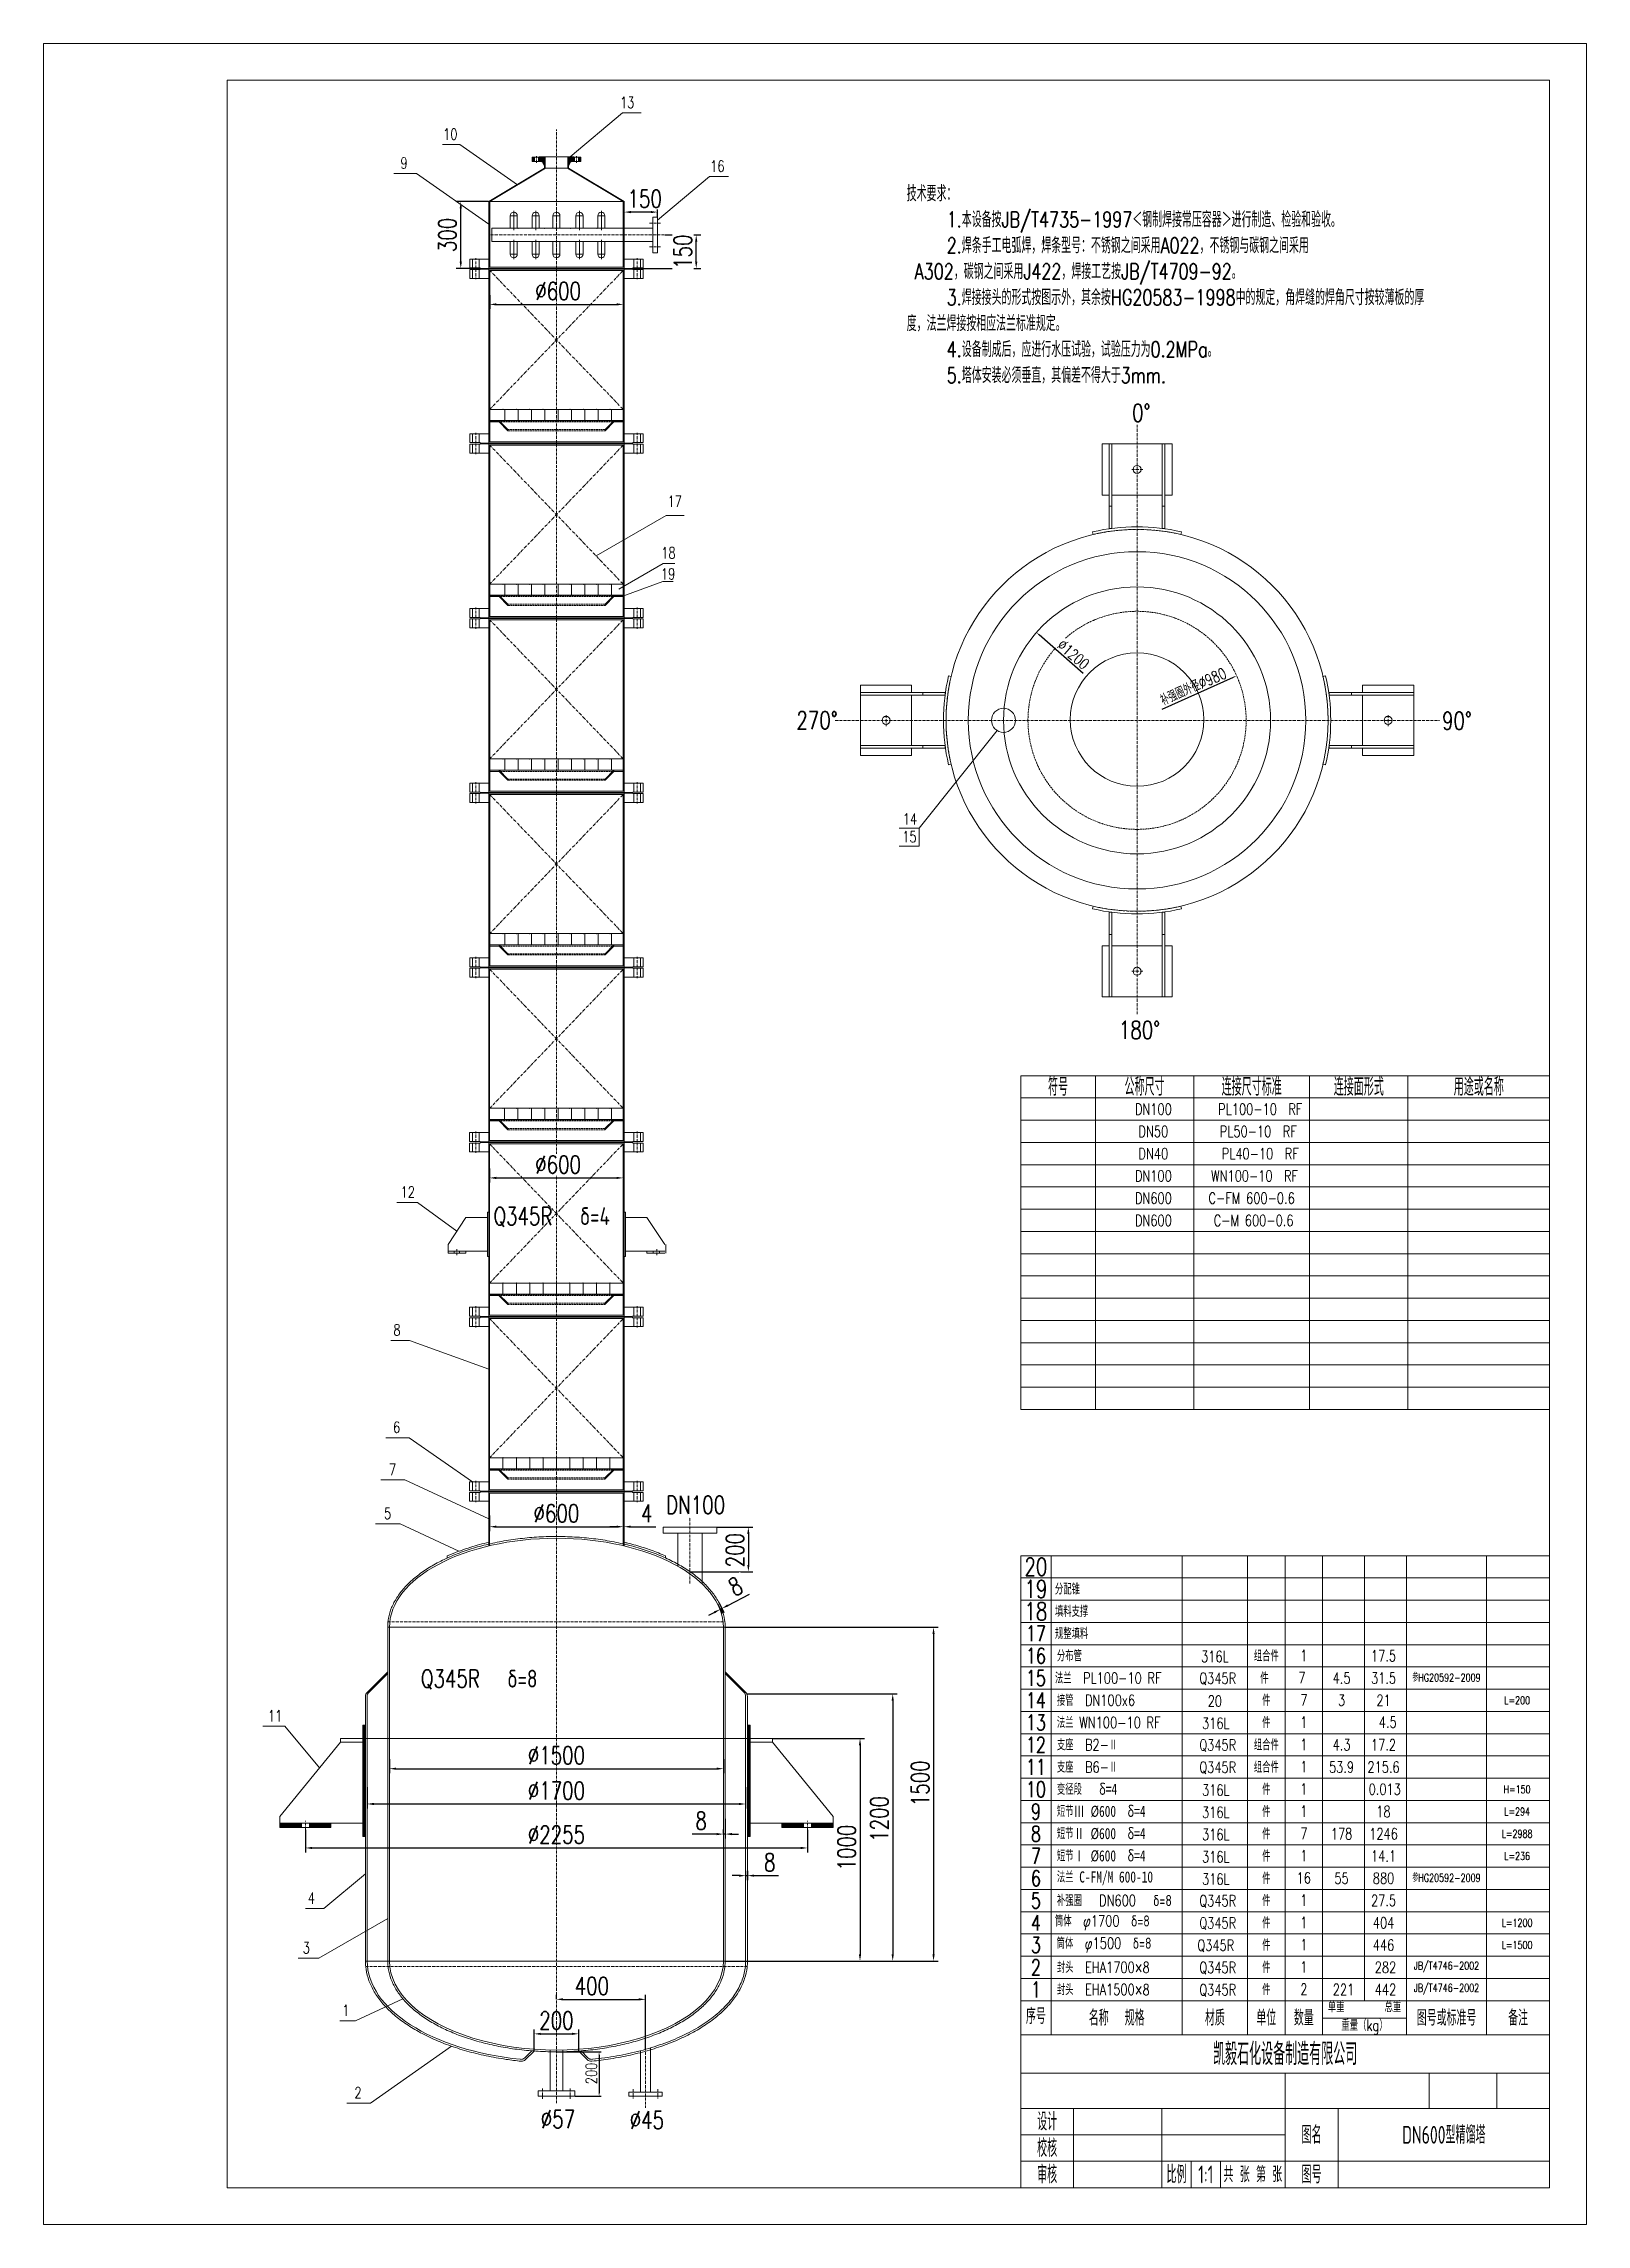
# Model space of a CAD drawing. Header units: millimetres. Extents: x 53862 to 60792, y 29949 to 39750.
import ezdxf

# ---------------------------------------------------------------- set-up
doc = ezdxf.new("R2010")
doc.units = ezdxf.units.MM
for name, pattern in [('ACAD_ISO02W100', [11, 8, -3]), ('ACAD_ISO10W100', [18.7, 12, -3, 0.7, -3]), ('ACAD_ISO12W100', [22.4, 12, -3, 0.7, -3, 0.7, -3])]:
    doc.linetypes.add(name, pattern=pattern)
for name, color, linetype, lineweight in [('中心线', 1, 'ACAD_ISO10W100', 18), ('双点划线', 3, 'ACAD_ISO12W100', 18), ('文本', 7, 'Continuous', 18), ('标注', 7, 'Continuous', 18), ('细实线', 7, 'Continuous', 18), ('虚线', 6, 'ACAD_ISO02W100', 18)]:
    doc.layers.add(name, color=color, linetype=linetype, lineweight=lineweight)
doc.styles.add('25', font='simplex.shx', dxfattribs={"width": 0.75, "height": 25, "bigfont": 'gbcbig.shx'})
doc.styles.add('50', font='simplex.shx', dxfattribs={"width": 0.75, "height": 50, "bigfont": 'gbcbig.shx'})
doc.styles.add('80', font='simplex.shx', dxfattribs={"width": 0.75, "height": 80, "bigfont": 'gbcbig.shx'})
doc.styles.add('HGCAD', font='gbenor.shx', dxfattribs={"width": 0.75, "bigfont": 'gbcbig.shx'})
doc.dimstyles.new('50', dxfattribs={"dimtxt": 50, "dimasz": 15, "dimexe": 10, "dimexo": 1, "dimgap": 10, "dimtad": 1, "dimdec": 0, "dimdsep": 46, "dimtxsty": '50', "dimcen": 5, "dimadec": 0, "dimazin": 0, "dimtfac": 1, "dimtdec": 0, "dimtmove": 0, "dimatfit": 3, "dimfxl": 1, "dimtfill": 1, "dimarcsym": 1})
doc.dimstyles.new('80', dxfattribs={"dimtxt": 80, "dimasz": 30, "dimexe": 20, "dimexo": 1, "dimgap": 20, "dimtad": 1, "dimdec": 0, "dimdsep": 46, "dimtxsty": '80', "dimcen": 5, "dimadec": 0, "dimazin": 0, "dimtfac": 1, "dimtdec": 0, "dimtmove": 0, "dimatfit": 3, "dimfxl": 1, "dimtfill": 1, "dimarcsym": 1})

msp = doc.modelspace()

# ---------------------------------------------------------------- texts
at = {"layer": '文本'}
for s, insert, char_height, width, attachment_point, style in [(' 法兰 WN100-10 RF', (58387.7, 32204.2), 50, 588.909, 4, '50'), ('凯毅石化设备制造有限公司', (59439, 30714.4), 100, 2376, 5, 'HGCAD'), ('设计', (58369.8, 30410.8), 80, 2376, 5, 'HGCAD'), ('图名', (59557.8, 30351.4), 80, 2376, 5, 'HGCAD'), ('DN600型精馏塔', (60151.8, 30351.4), 80, 2376, 5, 'HGCAD'), ('校核', (58369.8, 30292), 80, 2376, 5, 'HGCAD'), ('审核', (58369.8, 30173.2), 80, 2376, 5, 'HGCAD'), ('比例', (58950.6, 30173.2), 80, 2376, 5, 'HGCAD'), ('1:1', (59082.6, 30173.2), 80, 2376, 5, 'HGCAD'), ('共 张 第 张', (59293.8, 30173.2), 70, 2376, 5, 'HGCAD'), ('图号', (59557.8, 30173.2), 80, 2376, 5, 'HGCAD')]:
    msp.add_mtext(s, dxfattribs=dict(at, insert=insert, char_height=char_height, width=width, attachment_point=attachment_point, style=style))
at = {"layer": '标注', "style": '50'}
for s, insert, char_height, width, attachment_point in [('13', (56483.5, 39484.9), 50, 102.374, 5), (' 10', (55675.7, 39342.8), 50, 102.374, 5), ('9', (55480.7, 39213.3), 50, 102.374, 5), (' 16', (56875.4, 39199.2), 50, 102.374, 5), (' 17', (56684.1, 37692.6), 50, 102.374, 5), (' 18', (56655.8, 37461), 50, 102.374, 5), (' 19', (56654.6, 37366.3), 50, 102.374, 5), (' 14', (57740.8, 36265.3), 50, 102.374, 5), (' 15', (57738.1, 36185.3), 50, 102.374, 5), ('   DN100 ', (58808.4, 34960.8), 50, 439.06, 5), ('   PL100-10  RF', (59288.5, 34960.8), 50, 521.048, 5), ('   DN50', (58808.4, 34860.8), 50, 439.06, 5), ('   PL50-10  RF', (59279.7, 34860.8), 50, 521.048, 5), ('   DN40 ', (58808.4, 34760.8), 50, 439.06, 5), ('   PL40-10  RF', (59288.5, 34760.8), 50, 521.048, 5), (' 12', (55485.3, 34588.6), 50, 102.374, 5), ('   DN100 ', (58808.4, 34660.8), 50, 439.06, 5), (' WN100-10  RF', (59288.5, 34660.8), 50, 521.048, 5), ('   DN600 ', (58808.4, 34560.8), 50, 439.06, 5), ('C-FM 600-0.6  ', (59288.5, 34560.8), 50, 521.048, 5), ('   DN600 ', (58808.4, 34460.8), 50, 439.06, 5), ('C-M 600-0.6  ', (59297.2, 34460.8), 50, 521.048, 5), ('8', (55448.8, 33968.6), 50, 102.374, 5), ('6', (55447.5, 33531.3), 50, 102.374, 5), ('7', (55429.1, 33341.7), 50, 102.374, 5), ('5', (55406.9, 33143.9), 50, 102.374, 5), (' 分配锥', (58379, 32804.2), 50, 588.909, 4), (' 填料支撑', (58379, 32704.2), 50, 588.909, 4), (' 规整填料', (58379, 32604.2), 50, 588.909, 4), (' 分布管  ', (58387.7, 32504.2), 50, 588.909, 4), ('316L', (59123.3, 32500.8), 50, 293.413, 5), ('组合件', (59354.5, 32504.2), 50, 168.942, 5), ('1', (59522.9, 32505.7), 50, 167.808, 5), ('17.5', (59880.9, 32504.2), 50, 188.58, 5), (' 11', (54888.8, 32234.2), 50, 102.374, 5), (' 316L', (59114.6, 32200.8), 50, 293.413, 5), ('件', (59354.5, 32204.2), 50, 168.942, 5), ('1', (59522.9, 32205.7), 50, 167.808, 5), ('4.5', (59900, 32205.7), 50, 167.808, 5), (' 支座  B2-Ⅱ', (58387.7, 32104.2), 50, 588.909, 4), (' Q345R', (59123.3, 32100.8), 50, 293.413, 5), ('组合件', (59354.5, 32104.2), 50, 168.942, 5), ('1', (59522.9, 32105.7), 50, 167.808, 5), ('4.3', (59692.3, 32104.2), 50, 188.58, 5), ('17.2', (59880.9, 32104.2), 50, 188.58, 5), (' 支座  B6-Ⅱ', (58387.7, 32004.2), 50, 588.909, 4), (' Q345R', (59123.3, 32000.8), 50, 293.413, 5), ('组合件', (59354.5, 32004.2), 50, 168.942, 5), ('1', (59522.9, 32005.7), 50, 167.808, 5), ('53.9', (59692.3, 32004.2), 50, 188.58, 5), ('215.6', (59880.9, 32004.2), 50, 188.58, 5), (' 变径段   {\\fSimSun|b0|i0|c134|p2;δ=4}', (58387.7, 31904.2), 50, 588.909, 4), (' 316L', (59114.6, 31900.8), 50, 293.413, 5), ('件', (59354.5, 31904.2), 50, 168.942, 5), ('1', (59522.9, 31905.7), 50, 167.808, 5), ('0.013', (59886.1, 31904.2), 50, 178.28, 5), ('H=150', (60481, 31904.2), 35, 274.402, 5), (' 短节{\\fSimSun|b0|i0|c134|p2;Ⅲ %%C600  δ=4}', (58387.7, 31804.2), 50, 588.909, 4), (' 316L', (59114.6, 31800.8), 50, 293.413, 5), ('件', (59354.5, 31804.2), 50, 168.942, 5), ('1', (59522.9, 31805.7), 50, 167.808, 5), ('18', (59880.9, 31804.2), 50, 188.58, 5), ('L=294', (60481, 31804.2), 35, 274.402, 5), (' 短节{\\fSimSun|b0|i0|c134|p2;Ⅱ %%C600  δ=4}', (58387.7, 31704.2), 50, 588.909, 4), (' 316L', (59114.6, 31700.8), 50, 293.413, 5), ('件', (59354.5, 31704.2), 50, 168.942, 5), ('7', (59522.9, 31705.7), 50, 167.808, 5), ('178', (59692.3, 31704.2), 50, 188.58, 5), ('1246', (59880.9, 31704.2), 50, 188.58, 5), ('L=2988', (60481, 31704.2), 35, 274.402, 5), (' 短节{\\fSimSun|b0|i0|c134|p2;Ⅰ %%C600  δ=4}', (58387.7, 31604.2), 50, 588.909, 4), (' 316L', (59114.6, 31600.8), 50, 293.413, 5), ('件', (59354.5, 31604.2), 50, 168.942, 5), ('1', (59522.9, 31605.7), 50, 167.808, 5), ('14.1', (59880.9, 31604.2), 50, 188.58, 5), ('L=236', (60481, 31604.2), 35, 274.402, 5), (' 法兰{\\fSimSun|b0|i0|c134|p2; C-FM/M 600-10 }', (58387.7, 31504.2), 50, 588.909, 4), (' 316L', (59114.6, 31500.8), 50, 293.413, 5), ('件', (59354.5, 31504.2), 50, 168.942, 5), ('16', (59522.9, 31505.7), 50, 167.808, 5), ('55', (59692.3, 31504.2), 50, 188.58, 5), ('880', (59880.9, 31504.2), 50, 188.58, 5), ('参HG20592-2009', (60163.9, 31506), 35, 359.882, 5), ('4', (55065, 31415.1), 50, 102.374, 5), (' 补强圈   DN600   δ=8', (58387.7, 31404.2), 50, 588.909, 4), (' Q345R', (59123.3, 31400.8), 50, 293.413, 5), ('件', (59354.5, 31404.2), 50, 168.942, 5), ('1', (59522.9, 31405.7), 50, 167.808, 5), ('27.5', (59880.9, 31404.2), 50, 188.58, 5), (' 筒体  φ1700  δ=8', (58379, 31304.2), 50, 588.909, 4), (' Q345R', (59123.3, 31300.8), 50, 293.413, 5), ('件', (59354.5, 31304.2), 50, 168.942, 5), ('1', (59522.9, 31305.7), 50, 167.808, 5), ('404', (59880.9, 31304.2), 50, 188.58, 5), ('L=1200', (60481, 31304.2), 35, 274.402, 5), ('3', (55042, 31191.6), 50, 102.374, 5), (' 筒体  φ1500  δ=8', (58386.7, 31204.2), 50, 581.137, 4), (' Q345R', (59114.6, 31200.8), 50, 293.413, 5), ('件', (59354.5, 31204.2), 50, 168.942, 5), ('1', (59522.9, 31205.7), 50, 167.808, 5), ('446', (59880.9, 31204.2), 50, 188.58, 5), ('L=1500', (60481, 31204.2), 35, 274.402, 5), (' 封头  EHA1700×{\\H0.98x;8}', (58387.7, 31104.2), 50, 588.909, 4), (' Q345R', (59123.3, 31100.8), 50, 293.413, 5), ('件', (59354.5, 31104.2), 50, 168.942, 5), ('1', (59522.9, 31105.7), 50, 167.808, 5), ('282', (59889.7, 31104.2), 50, 188.58, 5), ('JB/T4746-2002', (60163.9, 31106), 35, 359.882, 5), (' 封头  EHA1500×{\\H0.98x;8}', (58387.7, 31004.2), 50, 588.909, 4), (' Q345R', (59123.3, 31000.8), 50, 293.413, 5), ('件', (59354.5, 31004.2), 50, 168.942, 5), ('2', (59522.9, 31005.7), 50, 167.808, 5), ('221', (59701.1, 31004.2), 50, 188.58, 5), ('442', (59889.7, 31004.2), 50, 188.58, 5), ('JB/T4746-2002', (60163.9, 31006), 35, 359.882, 5), (' 1', (55206.2, 30910.5), 50, 102.374, 5), ('2', (55274, 30541.1), 50, 102.374, 5)]:
    msp.add_mtext(s, dxfattribs=dict(at, insert=insert, char_height=char_height, width=width, attachment_point=attachment_point))
at = {"layer": '标注', "color": 2, "char_height": 80, "attachment_point": 1}
for s, insert, width, style in [('0%%D', (58751.3, 38130), 604, '50'), ('270%%D', (57243.4, 36748.7), 604, '50'), ('90%%D', (60143.7, 36746.5), 604, '50'), ('180%%D', (58692, 35356.7), 604, '50'), ('Q345R   δ=4', (55882.7, 34520.3), 604, '50'), ('DN100  ', (56658.4, 33222.6), 710.308, '80'), ('Q345R   δ=8', (55556.8, 32441.6), 710.308, '80'), ('%%C57', (56095.1, 30461.7), 710.308, '80'), ('%%C45', (56494.5, 30457.9), 710.308, '80')]:
    msp.add_mtext(s, dxfattribs=dict(at, insert=insert, width=width, style=style))
at = {"layer": '标注', "color": 1, "style": '50'}
for s, insert, char_height, width, attachment_point in [(' 法兰  PL100-10 RF', (58379, 32404.2), 50, 588.909, 4), (' Q345R', (59123.3, 32400.8), 50, 293.413, 5), ('件', (59345.8, 32404.2), 50, 168.942, 5), ('7', (59514.1, 32405.7), 50, 167.808, 5), ('4.5', (59692.3, 32404.2), 50, 188.58, 5), ('31.5', (59880.9, 32404.2), 50, 188.58, 5), ('参HG20592-2009', (60163.9, 32406), 35, 359.882, 5), (' 接管  DN100x6', (58387.7, 32304.2), 50, 588.909, 4), ('20', (59123.3, 32300.8), 50, 293.413, 5), ('件', (59354.5, 32304.2), 50, 168.942, 5), ('7', (59522.9, 32305.7), 50, 167.808, 5), ('3', (59692.3, 32304.2), 50, 188.58, 5), ('21', (59880.9, 32304.2), 50, 188.58, 5), ('L=200', (60481, 32304.2), 35, 274.402, 5)]:
    msp.add_mtext(s, dxfattribs=dict(at, insert=insert, char_height=char_height, width=width, attachment_point=attachment_point))
at = {"layer": '细实线'}
for s, insert, char_height, width, attachment_point, style in [('{\\H2.8x;技术要求：\\P     1.本设备按JB/T4735-1997＜钢制焊接常压容器＞进行制造、检验和验收。\\P     2.焊条手工电弧焊，焊条型号：不锈钢之间采用A022，不锈钢与碳钢之间采用\\P A302，碳钢之间采用J422，焊接工艺按JB/T4709-92。\\P     3.焊接接头的形式按图示外，其余按HG20583-1998中的规定，角焊缝的焊角尺寸按较薄板的厚度，法兰焊接按相应法兰标准规定。\\P     4.设备制成后，应进行水压试验，试验压力为0.2MPa。\\P     5.塔体安装必须垂直，其偏差不得大于\\C1;3\\C256;mm.\\P}     ', (57739, 39111.1), 25, 2324.25, 1, '25'), ('符号', (58418.8, 35061.3), 80, 335.744, 5, '80'), ('公称尺寸', (58807.3, 35061.3), 80, 441.248, 5, '80'), ('连接尺寸标准', (59288.5, 35061.3), 80, 521.048, 5, '80'), ('连接面形式', (59769.7, 35061.3), 80, 441.406, 5, '80'), ('用途或名称', (60308.7, 35061.3), 80, 636.554, 5, '80'), ('20', (58319.3, 32904.2), 80, 136.737, 5, '80'), ('19', (58319.3, 32804.2), 80, 136.737, 5, '80'), ('18', (58319.3, 32704.2), 80, 136.737, 5, '80'), ('17', (58319.3, 32604.2), 70, 136.737, 5, '50'), ('16', (58319.3, 32504.2), 70, 136.737, 5, '50'), ('15', (58319.3, 32404.2), 70, 136.737, 5, '50'), ('14', (58319.3, 32304.2), 70, 136.737, 5, '50'), ('13', (58319.3, 32204.2), 70, 136.737, 5, '50'), ('12', (58319.3, 32104.2), 70, 136.737, 5, '50'), ('11', (58319.3, 32004.2), 70, 136.737, 5, '50'), ('10', (58319.3, 31904.2), 70, 136.737, 5, '50'), ('9', (58319.3, 31804.2), 70, 136.737, 5, '50'), ('8', (58319.3, 31704.2), 70, 136.737, 5, '50'), ('7', (58319.3, 31604.2), 70, 136.737, 5, '50'), ('6', (58319.3, 31504.2), 70, 136.737, 5, '50'), ('5', (58319.3, 31404.2), 70, 136.737, 5, '50'), ('4', (58319.3, 31304.2), 70, 136.737, 5, '50'), ('3', (58319.3, 31204.2), 70, 136.737, 5, '50'), ('2', (58319.3, 31104.2), 70, 136.737, 5, '50'), ('1', (58319.3, 31004.2), 70, 136.737, 5, '50'), ('序号', (58319.3, 30884.7), 70, 136.737, 5, '50'), ('名称  规格', (58682.2, 30877.2), 70, 588.909, 5, '50'), ('材质', (59123.3, 30877.2), 70, 293.413, 5, '50'), ('单位', (59354.2, 30877.2), 70, 168.375, 5, '50'), ('数量', (59522.6, 30877.2), 70, 168.375, 5, '50'), ('单重       总重\\P重量（kg）', (59795.4, 30877.2), 50, 377.16, 5, '50'), ('图号或标准号', (60163.9, 30877.2), 70, 359.882, 5, '50'), ('备注', (60485.4, 30877.2), 70, 283.151, 5, '50')]:
    msp.add_mtext(s, dxfattribs=dict(at, insert=insert, char_height=char_height, width=width, attachment_point=attachment_point, style=style))

# ---------------------------------------------------------------- blocks, each defined once
blk = doc.blocks.new('*D39')
at = {"layer": 'Defpoints', "color": 0}
for p in [(56065.4, 30727.9), (56265.4, 30727.9)]:
    blk.add_point(p, dxfattribs=at)
at = {"layer": '标注', "color": 0, "lineweight": -2}
for p, q in [((56065.4, 30728.9), (56065.4, 30825.1)), ((56095.4, 30805.1), (56235.4, 30805.1)), ((56265.4, 30728.9), (56265.4, 30825.1))]:
    blk.add_line(p, q, dxfattribs=at)
at = {"layer": '标注', "color": 0}
for points in [[(56095.4, 30810.1), (56095.4, 30800.1), (56065.4, 30805.1)], [(56235.4, 30810.1), (56235.4, 30800.1), (56265.4, 30805.1)]]:
    blk.add_solid(points, dxfattribs=at)
at = {"layer": '标注', "color": 0, "insert": (56165.4, 30865.1), "char_height": 80, "attachment_point": 5, "style": '80', "bg_fill": 3, "box_fill_scale": 1.1, "bg_fill_color": 256, "bg_fill_true_color": 13158600, "bg_fill_transparency": 11717692}
blk.add_mtext('200', dxfattribs=at)
at = {"layer": 'Defpoints', "color": 0}
blk.add_point((56265.4, 30805.1), dxfattribs=at)
blk = doc.blocks.new('*D40')
at = {"layer": 'Defpoints', "color": 0}
for p in [(56165.4, 30960.2), (56565.4, 30960.2), (56565.4, 30735.3)]:
    blk.add_point(p, dxfattribs=at)
at = {"layer": '标注', "color": 0, "lineweight": -2}
for p, q in [((56165.4, 30961.2), (56165.4, 30980.2)), ((56565.4, 30736.3), (56565.4, 30980.2)), ((56195.4, 30960.2), (56535.4, 30960.2))]:
    blk.add_line(p, q, dxfattribs=at)
at = {"layer": '标注', "color": 0}
for points in [[(56195.4, 30965.2), (56195.4, 30955.2), (56165.4, 30960.2)], [(56535.4, 30965.2), (56535.4, 30955.2), (56565.4, 30960.2)]]:
    blk.add_solid(points, dxfattribs=at)
at = {"layer": '标注', "color": 0, "insert": (56324.7, 31020.2), "char_height": 80, "attachment_point": 5, "style": '80', "bg_fill": 3, "box_fill_scale": 1.1, "bg_fill_color": 256, "bg_fill_true_color": 13158600, "bg_fill_transparency": 11717692}
blk.add_mtext('400', dxfattribs=at)
blk = doc.blocks.new('*D41')
at = {"layer": 'Defpoints', "color": 0}
for p in [(56923.4, 32632.4), (56923.4, 31132.4), (57859.5, 31132.4)]:
    blk.add_point(p, dxfattribs=at)
at = {"layer": '标注', "color": 0, "lineweight": -2}
for p, q in [((56924.4, 32632.4), (57879.5, 32632.4)), ((57859.5, 32602.4), (57859.5, 31162.4)), ((56924.4, 31132.4), (57879.5, 31132.4))]:
    blk.add_line(p, q, dxfattribs=at)
at = {"layer": '标注', "color": 0}
for points in [[(57854.5, 32602.4), (57864.5, 32602.4), (57859.5, 32632.4)], [(57854.5, 31162.4), (57864.5, 31162.4), (57859.5, 31132.4)]]:
    blk.add_solid(points, dxfattribs=at)
at = {"layer": '标注', "color": 0, "insert": (57799.5, 31931.1), "char_height": 80, "attachment_point": 5, "rotation": 90, "style": '80', "bg_fill": 3, "box_fill_scale": 1.1, "bg_fill_color": 256, "bg_fill_true_color": 13158600, "bg_fill_transparency": 11717692}
blk.add_mtext('1500', dxfattribs=at)
blk = doc.blocks.new('*D42')
at = {"layer": 'Defpoints', "color": 0}
for p in [(57021.1, 32332.5), (57023.4, 31132.4), (57676.2, 31132.4)]:
    blk.add_point(p, dxfattribs=at)
at = {"layer": '标注', "color": 0, "lineweight": -2}
for p, q in [((57022.1, 32332.5), (57696.2, 32332.5)), ((57676.2, 32302.5), (57676.2, 31162.4)), ((57024.4, 31132.4), (57696.2, 31132.4))]:
    blk.add_line(p, q, dxfattribs=at)
at = {"layer": '标注', "color": 0}
for points in [[(57671.2, 32302.5), (57681.2, 32302.5), (57676.2, 32332.5)], [(57671.2, 31162.4), (57681.2, 31162.4), (57676.2, 31132.4)]]:
    blk.add_solid(points, dxfattribs=at)
at = {"layer": '标注', "color": 0, "insert": (57616.2, 31771.2), "char_height": 80, "attachment_point": 5, "rotation": 90, "style": '80', "bg_fill": 3, "box_fill_scale": 1.1, "bg_fill_color": 256, "bg_fill_true_color": 13158600, "bg_fill_transparency": 11717692}
blk.add_mtext('1200', dxfattribs=at)
blk = doc.blocks.new('*D43')
at = {"layer": 'Defpoints', "color": 0}
for p in [(55037.8, 31722.4), (57293.1, 31722.4), (57293.1, 31640.5)]:
    blk.add_point(p, dxfattribs=at)
at = {"layer": '标注', "color": 0, "lineweight": -2}
for p, q in [((55037.8, 31721.4), (55037.8, 31620.5)), ((57293.1, 31721.4), (57293.1, 31620.5)), ((55067.8, 31640.5), (57263.1, 31640.5))]:
    blk.add_line(p, q, dxfattribs=at)
at = {"layer": '标注', "color": 0}
for points in [[(55067.8, 31645.5), (55067.8, 31635.5), (55037.8, 31640.5)], [(57263.1, 31645.5), (57263.1, 31635.5), (57293.1, 31640.5)]]:
    blk.add_solid(points, dxfattribs=at)
at = {"layer": '标注', "color": 0, "insert": (56165.4, 31700.5), "char_height": 80, "attachment_point": 5, "style": '80', "bg_fill": 3, "box_fill_scale": 1.1, "bg_fill_color": 256, "bg_fill_true_color": 13158600, "bg_fill_transparency": 0}
blk.add_mtext('%%C2255', dxfattribs=at)
blk = doc.blocks.new('*D44')
at = {"layer": 'Defpoints', "color": 0}
for p in [(55415.4, 32040.2), (56915.4, 32040.2), (56915.4, 31996.8)]:
    blk.add_point(p, dxfattribs=at)
at = {"layer": '标注', "color": 0, "lineweight": -2}
for p, q in [((55415.4, 32039.2), (55415.4, 31976.8)), ((55445.4, 31996.8), (56885.4, 31996.8)), ((56915.4, 32039.2), (56915.4, 31976.8))]:
    blk.add_line(p, q, dxfattribs=at)
at = {"layer": '标注', "color": 0}
for points in [[(55445.4, 32001.8), (55445.4, 31991.8), (55415.4, 31996.8)], [(56885.4, 32001.8), (56885.4, 31991.8), (56915.4, 31996.8)]]:
    blk.add_solid(points, dxfattribs=at)
at = {"layer": '标注', "color": 0, "insert": (56165.4, 32056.8), "char_height": 80, "attachment_point": 5, "style": '80', "bg_fill": 3, "box_fill_scale": 1.1, "bg_fill_color": 256, "bg_fill_true_color": 13158600, "bg_fill_transparency": 0}
blk.add_mtext('%%C1500', dxfattribs=at)
blk = doc.blocks.new('*D45')
at = {"layer": 'Defpoints', "color": 0}
for p in [(55315.4, 31914.9), (57015.4, 31914.9), (57015.4, 31838.2)]:
    blk.add_point(p, dxfattribs=at)
at = {"layer": '标注', "color": 0, "lineweight": -2}
for p, q in [((55315.4, 31913.9), (55315.4, 31818.2)), ((57015.4, 31913.9), (57015.4, 31818.2)), ((55345.4, 31838.2), (56985.4, 31838.2))]:
    blk.add_line(p, q, dxfattribs=at)
at = {"layer": '标注', "color": 0}
for points in [[(55345.4, 31843.2), (55345.4, 31833.2), (55315.4, 31838.2)], [(56985.4, 31843.2), (56985.4, 31833.2), (57015.4, 31838.2)]]:
    blk.add_solid(points, dxfattribs=at)
at = {"layer": '标注', "color": 0, "insert": (56165.4, 31898.2), "char_height": 80, "attachment_point": 5, "style": '80', "bg_fill": 3, "box_fill_scale": 1.1, "bg_fill_color": 256, "bg_fill_true_color": 13158600, "bg_fill_transparency": 4873236}
blk.add_mtext('%%C1700', dxfattribs=at)
blk = doc.blocks.new('*D25')
at = {"layer": 'Defpoints', "color": 0}
for p in [(55865.4, 33135.4), (56465.4, 33135.4), (56465.4, 33084.3)]:
    blk.add_point(p, dxfattribs=at)
at = {"layer": '标注', "color": 0, "lineweight": -2}
for p, q in [((55865.4, 33134.4), (55865.4, 33064.3)), ((56465.4, 33134.4), (56465.4, 33064.3)), ((55895.4, 33084.3), (56435.4, 33084.3))]:
    blk.add_line(p, q, dxfattribs=at)
at = {"layer": '标注', "color": 0}
for points in [[(55895.4, 33089.3), (55895.4, 33079.3), (55865.4, 33084.3)], [(56435.4, 33089.3), (56435.4, 33079.3), (56465.4, 33084.3)]]:
    blk.add_solid(points, dxfattribs=at)
at = {"layer": '标注', "color": 0, "insert": (56165.4, 33144.3), "char_height": 80, "attachment_point": 5, "style": '80', "bg_fill": 3, "box_fill_scale": 1.1, "bg_fill_color": 256, "bg_fill_true_color": 13158600, "bg_fill_transparency": 11717692}
blk.add_mtext('%%C600', dxfattribs=at)
blk = doc.blocks.new('*D26')
at = {"layer": 'Defpoints', "color": 0}
for p in [(56465.4, 33111.4), (56469.4, 33084.3), (56469.4, 33084.3)]:
    blk.add_point(p, dxfattribs=at)
at = {"layer": '标注', "color": 0, "lineweight": -2}
for p, q in [((56435.4, 33084.3), (56405.4, 33084.3)), ((56465.4, 33110.4), (56465.4, 33064.3)), ((56465.4, 33084.3), (56469.4, 33084.3)), ((56469.4, 33085.3), (56469.4, 33104.3)), ((56499.4, 33084.3), (56612.3, 33084.3))]:
    blk.add_line(p, q, dxfattribs=at)
at = {"layer": '标注', "color": 0}
for points in [[(56435.4, 33089.3), (56435.4, 33079.3), (56465.4, 33084.3)], [(56499.4, 33089.3), (56499.4, 33079.3), (56469.4, 33084.3)]]:
    blk.add_solid(points, dxfattribs=at)
at = {"layer": '标注', "color": 0, "insert": (56570.9, 33144.3), "char_height": 80, "attachment_point": 5, "style": '80', "bg_fill": 3, "box_fill_scale": 1.1, "bg_fill_color": 256, "bg_fill_true_color": 13158600, "bg_fill_transparency": 16147404}
blk.add_mtext('4', dxfattribs=at)
blk = doc.blocks.new('*D27')
at = {"layer": 'Defpoints', "color": 0}
for p in [(55735.8, 39039.7), (55861.8, 39039.7), (55823.3, 38739.7)]:
    blk.add_point(p, dxfattribs=at)
at = {"layer": '标注', "color": 0, "lineweight": -2}
for p, q in [((55860.8, 39039.7), (55715.8, 39039.7)), ((55735.8, 38769.7), (55735.8, 39009.7)), ((55822.3, 38739.7), (55715.8, 38739.7))]:
    blk.add_line(p, q, dxfattribs=at)
at = {"layer": '标注', "color": 0}
for points in [[(55730.8, 39009.7), (55740.8, 39009.7), (55735.8, 39039.7)], [(55730.8, 38769.7), (55740.8, 38769.7), (55735.8, 38739.7)]]:
    blk.add_solid(points, dxfattribs=at)
at = {"layer": '标注', "color": 0, "insert": (55675.8, 38889.7), "char_height": 80, "attachment_point": 5, "rotation": 90, "style": '80', "bg_fill": 3, "box_fill_scale": 1.1, "bg_fill_color": 256, "bg_fill_true_color": 13158600, "bg_fill_transparency": 13723400}
blk.add_mtext('300', dxfattribs=at)
blk = doc.blocks.new('*D28')
at = {"layer": 'Defpoints', "color": 0}
blk.add_point((56508.3, 38739.7), dxfattribs=at)
at = {"layer": '标注', "color": 0, "lineweight": -2}
for p, q in [((56652.4, 38889.7), (56813.5, 38889.7)), ((56793.5, 38769.7), (56793.5, 38859.7)), ((56509.3, 38739.7), (56813.5, 38739.7))]:
    blk.add_line(p, q, dxfattribs=at)
at = {"layer": '标注', "color": 0}
for points in [[(56788.5, 38859.7), (56798.5, 38859.7), (56793.5, 38889.7)], [(56788.5, 38769.7), (56798.5, 38769.7), (56793.5, 38739.7)]]:
    blk.add_solid(points, dxfattribs=at)
at = {"layer": '标注', "color": 0, "insert": (56733.5, 38814.7), "char_height": 80, "attachment_point": 5, "rotation": 90, "style": '80', "bg_fill": 3, "box_fill_scale": 1.1, "bg_fill_color": 256, "bg_fill_true_color": 13158600, "bg_fill_transparency": 11717176}
blk.add_mtext('150', dxfattribs=at)
at = {"layer": 'Defpoints', "color": 0}
for p in [(56651.4, 38889.7), (56793.5, 38889.7)]:
    blk.add_point(p, dxfattribs=at)
blk = doc.blocks.new('*D29')
at = {"layer": '标注', "color": 0, "lineweight": -2}
for p, q in [((56469.8, 38970.9), (56469.8, 39012.6)), ((56619.8, 38970.9), (56619.8, 39012.6)), ((56589.8, 38992.6), (56499.8, 38992.6))]:
    blk.add_line(p, q, dxfattribs=at)
at = {"layer": '标注', "color": 0}
for points in [[(56499.8, 38997.6), (56499.8, 38987.6), (56469.8, 38992.6)], [(56589.8, 38997.6), (56589.8, 38987.6), (56619.8, 38992.6)]]:
    blk.add_solid(points, dxfattribs=at)
at = {"layer": '标注', "color": 0, "insert": (56562, 39052.6), "char_height": 80, "attachment_point": 5, "style": '80', "bg_fill": 3, "box_fill_scale": 1.1, "bg_fill_color": 256, "bg_fill_true_color": 13158600, "bg_fill_transparency": 11717176}
blk.add_mtext('150', dxfattribs=at)
at = {"layer": 'Defpoints', "color": 0}
for p in [(56469.8, 38992.6), (56469.8, 38969.9), (56619.8, 38969.9)]:
    blk.add_point(p, dxfattribs=at)
blk = doc.blocks.new('*D30')
at = {"layer": 'Defpoints', "color": 0}
for p in [(56923.4, 31772), (56915.4, 31702.8), (56915.4, 31702.8)]:
    blk.add_point(p, dxfattribs=at)
at = {"layer": '标注', "color": 0, "lineweight": -2}
for p, q in [((56923.4, 31771), (56923.4, 31682.8)), ((56885.4, 31702.8), (56775.4, 31702.8)), ((56915.4, 31703.8), (56915.4, 31722.8)), ((56923.4, 31702.8), (56915.4, 31702.8)), ((56953.4, 31702.8), (56983.4, 31702.8))]:
    blk.add_line(p, q, dxfattribs=at)
at = {"layer": '标注', "color": 0}
for points in [[(56885.4, 31707.8), (56885.4, 31697.8), (56915.4, 31702.8)], [(56953.4, 31707.8), (56953.4, 31697.8), (56923.4, 31702.8)]]:
    blk.add_solid(points, dxfattribs=at)
at = {"layer": '标注', "color": 0, "insert": (56815.4, 31762.8), "char_height": 80, "attachment_point": 5, "style": '80', "bg_fill": 3, "box_fill_scale": 1.1, "bg_fill_color": 256, "bg_fill_true_color": 13158600, "bg_fill_transparency": 13669120}
blk.add_mtext('8', dxfattribs=at)
blk = doc.blocks.new('*D31')
at = {"layer": 'Defpoints', "color": 0}
for p in [(57015.4, 31539.1), (57023.4, 31539.1), (57023.4, 31516.1)]:
    blk.add_point(p, dxfattribs=at)
at = {"layer": '标注', "color": 0, "lineweight": -2}
for p, q in [((56985.4, 31516.1), (56955.4, 31516.1)), ((57015.4, 31538.1), (57015.4, 31496.1)), ((57015.4, 31516.1), (57023.4, 31516.1)), ((57023.4, 31538.1), (57023.4, 31496.1)), ((57053.4, 31516.1), (57163.4, 31516.1))]:
    blk.add_line(p, q, dxfattribs=at)
at = {"layer": '标注', "color": 0}
for points in [[(56985.4, 31521.1), (56985.4, 31511.1), (57015.4, 31516.1)], [(57053.4, 31521.1), (57053.4, 31511.1), (57023.4, 31516.1)]]:
    blk.add_solid(points, dxfattribs=at)
at = {"layer": '标注', "color": 0, "insert": (57123.4, 31576.1), "char_height": 80, "attachment_point": 5, "style": '80', "bg_fill": 3, "box_fill_scale": 1.1, "bg_fill_color": 256, "bg_fill_true_color": 13158600, "bg_fill_transparency": 7184332}
blk.add_mtext('8', dxfattribs=at)
blk = doc.blocks.new('*D32')
at = {"layer": 'Defpoints', "color": 0}
for p in [(58321.9, 37103.1), (59225.6, 36313.6)]:
    blk.add_point(p, dxfattribs=at)
at = {"layer": '标注', "color": 0, "lineweight": -2}
blk.add_line((58531.9, 36919.6), (58333.2, 37093.3), dxfattribs=at)
at = {"layer": '标注', "color": 0}
blk.add_solid([(58334.8, 37095.1), (58331.5, 37091.4), (58321.9, 37103.1)], dxfattribs=at)
at = {"layer": '标注', "color": 0, "insert": (58487.6, 37004.8), "char_height": 50, "attachment_point": 5, "rotation": 318.8574, "style": '50', "bg_fill": 3, "box_fill_scale": 1.1, "bg_fill_color": 256, "bg_fill_true_color": 13158600, "bg_fill_transparency": 232516}
blk.add_mtext('∅1200', dxfattribs=at)
blk = doc.blocks.new('*D33')
at = {"layer": 'Defpoints', "color": 0}
for p in [(59221, 36908.4), (58326.4, 36508.4)]:
    blk.add_point(p, dxfattribs=at)
at = {"layer": '标注', "color": 0, "lineweight": -2}
blk.add_line((58887.1, 36759.1), (59207.3, 36902.2), dxfattribs=at)
at = {"layer": '标注', "color": 0, "insert": (59026.1, 36859.5), "char_height": 50, "attachment_point": 5, "rotation": 24.09036, "style": '50', "bg_fill": 3, "box_fill_scale": 1.1, "bg_fill_color": 256, "bg_fill_true_color": 13158600, "bg_fill_transparency": 232516}
blk.add_mtext('补强圈外径%%C980', dxfattribs=at)
at = {"layer": '标注', "color": 0}
blk.add_solid([(59206.3, 36904.5), (59208.4, 36900), (59221, 36908.4)], dxfattribs=at)
blk = doc.blocks.new('*D34')
at = {"layer": 'Defpoints', "color": 0}
blk.add_point((56765.4, 32882.1), dxfattribs=at)
at = {"layer": '标注', "color": 0, "lineweight": -2}
for p, q in [((56886.9, 33082.1), (57047.7, 33082.1)), ((57027.7, 33052.1), (57027.7, 32912.1)), ((56766.4, 32882.1), (57047.7, 32882.1))]:
    blk.add_line(p, q, dxfattribs=at)
at = {"layer": '标注', "color": 0}
for points in [[(57022.7, 33052.1), (57032.7, 33052.1), (57027.7, 33082.1)], [(57022.7, 32912.1), (57032.7, 32912.1), (57027.7, 32882.1)]]:
    blk.add_solid(points, dxfattribs=at)
at = {"layer": '标注', "color": 0, "insert": (56967.7, 32979), "char_height": 80, "attachment_point": 5, "rotation": 90, "style": '80', "bg_fill": 3, "box_fill_scale": 1.1, "bg_fill_color": 256, "bg_fill_true_color": 13158600, "bg_fill_transparency": 11717176}
blk.add_mtext('200', dxfattribs=at)
at = {"layer": 'Defpoints', "color": 0}
for p in [(56885.9, 33082.1), (57027.7, 32882.1)]:
    blk.add_point(p, dxfattribs=at)
blk = doc.blocks.new('*D35')
at = {"layer": '标注', "color": 0, "lineweight": -2}
for p, q in [((56888.9, 32737.9), (56910.8, 32695.4)), ((56896, 32741.6), (56918, 32699.1)), ((56935.4, 32730.7), (57033.1, 32781.2)), ((56875, 32699.4), (56848.4, 32685.6)), ((56901.7, 32713.2), (56908.8, 32716.9))]:
    blk.add_line(p, q, dxfattribs=at)
at = {"layer": '标注', "color": 0}
for points in [[(56872.7, 32703.8), (56877.3, 32695), (56901.7, 32713.2)], [(56933.1, 32735.1), (56937.7, 32726.2), (56908.8, 32716.9)]]:
    blk.add_solid(points, dxfattribs=at)
at = {"layer": '标注', "color": 0, "insert": (56970, 32816.1), "char_height": 80, "attachment_point": 5, "rotation": 27.36657, "style": '80', "bg_fill": 3, "box_fill_scale": 1.1, "bg_fill_color": 256, "bg_fill_true_color": 13158600, "bg_fill_transparency": 232516}
blk.add_mtext('8', dxfattribs=at)
at = {"layer": 'Defpoints', "color": 0}
for p in [(56888.4, 32738.8), (56895.5, 32742.5), (56908.8, 32716.9)]:
    blk.add_point(p, dxfattribs=at)
blk = doc.blocks.new('*D36')
at = {"layer": 'Defpoints', "color": 0}
for p in [(55865.8, 38620.6), (56465.8, 38620.6), (56465.8, 38577.8)]:
    blk.add_point(p, dxfattribs=at)
at = {"layer": '标注', "color": 0, "lineweight": -2}
for p, q in [((55865.8, 38619.6), (55865.8, 38557.8)), ((56465.8, 38619.6), (56465.8, 38557.8)), ((55895.8, 38577.8), (56435.8, 38577.8))]:
    blk.add_line(p, q, dxfattribs=at)
at = {"layer": '标注', "color": 0}
for points in [[(55895.8, 38582.8), (55895.8, 38572.8), (55865.8, 38577.8)], [(56435.8, 38582.8), (56435.8, 38572.8), (56465.8, 38577.8)]]:
    blk.add_solid(points, dxfattribs=at)
at = {"layer": '标注', "color": 0, "insert": (56173.2, 38637.8), "char_height": 80, "attachment_point": 5, "style": '80', "bg_fill": 3, "box_fill_scale": 1.1, "bg_fill_color": 256, "bg_fill_true_color": 13158600, "bg_fill_transparency": 0}
blk.add_mtext('%%C600', dxfattribs=at)
blk = doc.blocks.new('HGCAD#HGTFTK~A4Z~HGCAD图框')
at = {"layer": '细实线', "color": 7}
blk.add_lwpolyline([(5, -5), (-205, -5), (-205, 292), (5, 292)], close=True, dxfattribs=at)
at = {"layer": '细实线', "color": 2}
blk.add_lwpolyline([(0, 0), (-180, 0), (-180, 287), (0, 287)], close=True, dxfattribs=at)
blk = doc.blocks.new('*D24')
at = {"layer": 'Defpoints', "color": 0}
for p in [(55865.4, 34694.7), (56465.4, 34694.7), (56465.4, 34651.9)]:
    blk.add_point(p, dxfattribs=at)
at = {"layer": '标注', "color": 0, "lineweight": -2}
for p, q in [((55865.4, 34693.7), (55865.4, 34631.9)), ((55895.4, 34651.9), (56435.4, 34651.9)), ((56465.4, 34693.7), (56465.4, 34631.9))]:
    blk.add_line(p, q, dxfattribs=at)
at = {"layer": '标注', "color": 0}
for points in [[(55895.4, 34656.9), (55895.4, 34646.9), (55865.4, 34651.9)], [(56435.4, 34656.9), (56435.4, 34646.9), (56465.4, 34651.9)]]:
    blk.add_solid(points, dxfattribs=at)
at = {"layer": '标注', "color": 0, "insert": (56172.8, 34711.9), "char_height": 80, "attachment_point": 5, "style": '80', "bg_fill": 3, "box_fill_scale": 1.1, "bg_fill_color": 256, "bg_fill_true_color": 13158600, "bg_fill_transparency": 11716660}
blk.add_mtext('%%C600', dxfattribs=at)
blk = doc.blocks.new('*D37')
at = {"layer": 'Defpoints', "color": 0}
for p in [(56165.4, 30724.4), (56247.9, 30524.4), (56357.1, 30524.4)]:
    blk.add_point(p, dxfattribs=at)
at = {"layer": '标注', "color": 0, "lineweight": -2}
for p, q in [((56166.4, 30724.4), (56367.1, 30724.4)), ((56357.1, 30709.4), (56357.1, 30539.4)), ((56248.9, 30524.4), (56367.1, 30524.4))]:
    blk.add_line(p, q, dxfattribs=at)
at = {"layer": '标注', "color": 0}
for points in [[(56354.6, 30709.4), (56359.6, 30709.4), (56357.1, 30724.4)], [(56354.6, 30539.4), (56359.6, 30539.4), (56357.1, 30524.4)]]:
    blk.add_solid(points, dxfattribs=at)
at = {"layer": '标注', "color": 0, "insert": (56322.1, 30627.3), "char_height": 50, "attachment_point": 5, "rotation": 90, "style": '50', "bg_fill": 3, "box_fill_scale": 1.1, "bg_fill_color": 256, "bg_fill_true_color": 13158600, "bg_fill_transparency": 7159820}
blk.add_mtext('200', dxfattribs=at)
blk = doc.blocks.new('*D38')
at = {"layer": 'Defpoints', "color": 0}
for p in [(57135.4, 32132.4), (57024.4, 31132.4), (57529.2, 31132.4)]:
    blk.add_point(p, dxfattribs=at)
at = {"layer": '标注', "color": 0, "lineweight": -2}
for p, q in [((57136.4, 32132.4), (57549.2, 32132.4)), ((57529.2, 32102.4), (57529.2, 31162.4)), ((57025.4, 31132.4), (57549.2, 31132.4))]:
    blk.add_line(p, q, dxfattribs=at)
at = {"layer": '标注', "color": 0}
for points in [[(57524.2, 32102.4), (57534.2, 32102.4), (57529.2, 32132.4)], [(57524.2, 31162.4), (57534.2, 31162.4), (57529.2, 31132.4)]]:
    blk.add_solid(points, dxfattribs=at)
at = {"layer": '标注', "color": 0, "insert": (57469.2, 31642.4), "char_height": 80, "attachment_point": 5, "rotation": 90, "style": '80', "bg_fill": 3, "box_fill_scale": 1.1, "bg_fill_color": 256, "bg_fill_true_color": 13158600, "bg_fill_transparency": 0}
blk.add_mtext('1000', dxfattribs=at)

# ---------------------------------------------------------------- hatches: boundary and pattern name
at = {"layer": '标注', "linetype": 'Continuous'}
h = msp.add_hatch(dxfattribs=at)
h.set_pattern_fill('_USER', scale=3, angle=45, style=0, pattern_type=0)
h.set_pattern_definition([(315, (-170873.817, 209322.663), (-2.121320344, -2.121320344), [])])
h.paths.add_polyline_path([(56055.8, 39219.7), (56055.8, 39239.7), (56066.8, 39239.7), (56066.8, 39219.7)])
h.paths.add_polyline_path([(56275.8, 39219.7), (56275.8, 39239.7), (56264.8, 39239.7), (56264.8, 39219.7)])
edge = h.paths.add_edge_path()
edge.add_arc((56097.4, 39213.7), 6, 31.42957, 90, ccw=False)
edge.add_line((56102.5, 39216.8), (56110.9, 39203.1))
edge.add_arc((56105.8, 39200), 6, 0, 31.42957, ccw=False)
edge.add_line((56111.8, 39200), (56111.8, 39189.7))
edge.add_line((56111.8, 39189.7), (56115.4, 39189.7))
edge.add_line((56115.4, 39189.7), (56115.4, 39241.7))
edge.add_line((56115.4, 39241.7), (56087.8, 39241.7))
edge.add_line((56087.8, 39241.7), (56087.8, 39239.7))
edge.add_line((56087.8, 39239.7), (56084.8, 39239.7))
edge.add_line((56084.8, 39239.7), (56084.8, 39219.7))
edge.add_line((56084.8, 39219.7), (56097.4, 39219.7))
edge = h.paths.add_edge_path()
edge.add_arc((56234.1, 39213.7), 6, 90, 148.57043)
edge.add_line((56229, 39216.8), (56220.7, 39203.1))
edge.add_arc((56225.8, 39200), 6, 148.57043, 180)
edge.add_line((56219.8, 39200), (56219.8, 39189.7))
edge.add_line((56219.8, 39189.7), (56216.2, 39189.7))
edge.add_line((56216.2, 39189.7), (56216.2, 39241.7))
edge.add_line((56216.2, 39241.7), (56243.8, 39241.7))
edge.add_line((56243.8, 39241.7), (56243.8, 39239.7))
edge.add_line((56243.8, 39239.7), (56246.8, 39239.7))
edge.add_line((56246.8, 39239.7), (56246.8, 39219.7))
edge.add_line((56246.8, 39219.7), (56234.1, 39219.7))

# ---------------------------------------------------------------- linework, layer by layer
at = {"layer": '中心线'}
for p, q in [((55973.8, 38911.6), (55973.8, 39000.9)), ((56072.2, 38911.6), (56072.2, 39000.9)), ((56165.4, 38911.6), (56165.4, 39000.9)), ((56269, 38911.6), (56269, 39000.9)), ((56367.4, 38911.6), (56367.4, 39000.9)), ((56633.6, 38942.3), (56582.9, 38942.3)), ((55870.9, 38889.7), (56651.4, 38889.7)), ((55973.8, 38867.8), (55973.8, 38778.4)), ((56072.2, 38867.8), (56072.2, 38778.4)), ((56165.4, 38867.8), (56165.4, 38778.4)), ((56269, 38867.8), (56269, 38778.4)), ((56367.4, 38867.8), (56367.4, 38778.4)), ((56633.6, 38837), (56582.9, 38837)), ((55803.3, 38736.4), (55803.3, 38690.6)), ((55803.8, 38739.9), (55803.8, 38786.2)), ((55823.3, 38738.2), (56508.3, 38738.2)), ((56528.3, 38739.9), (56528.3, 38786.2)), ((56528.3, 38736.4), (56528.3, 38690.6)), ((58773.7, 38036), (58773.7, 35387.8)), ((55803.3, 37951.2), (55803.3, 37905.4)), ((55803.8, 37954.7), (55803.8, 38001)), ((55823.3, 37953), (56508.3, 37953)), ((56528.3, 37954.7), (56528.3, 38001)), ((56528.3, 37951.2), (56528.3, 37905.4)), ((55803.3, 37166), (55803.3, 37120.2)), ((55803.8, 37169.5), (55803.8, 37215.9)), ((55823.3, 37167.8), (56508.3, 37167.8)), ((56528.3, 37169.5), (56528.3, 37215.9)), ((56528.3, 37166), (56528.3, 37120.2)), ((57417.7, 36708.4), (60132.6, 36708.4)), ((55803.3, 36380.9), (55803.3, 36335)), ((55803.8, 36384.3), (55803.8, 36430.7)), ((55823.3, 36382.6), (56508.3, 36382.6)), ((56528.3, 36384.3), (56528.3, 36430.7)), ((56528.3, 36380.9), (56528.3, 36335)), ((55803.3, 35595.7), (55803.3, 35549.8)), ((55803.8, 35599.1), (55803.8, 35645.5)), ((55823.3, 35597.4), (56508.3, 35597.4)), ((56528.3, 35599.1), (56528.3, 35645.5)), ((56528.3, 35595.7), (56528.3, 35549.8)), ((55803, 34810.5), (55803, 34764.7)), ((55803.5, 34813.9), (55803.5, 34860.3)), ((55823, 34812.2), (56508, 34812.2)), ((56528, 34813.9), (56528, 34860.3)), ((56528, 34810.5), (56528, 34764.7)), ((55803.4, 34028.7), (55803.4, 34075.1)), ((55803.4, 34025.3), (55803.4, 33979.5)), ((55822.9, 34027), (56507.9, 34027)), ((56527.9, 34028.7), (56527.9, 34075.1)), ((56527.9, 34025.3), (56527.9, 33979.5)), ((55802.9, 33243.6), (55802.9, 33289.9)), ((55802.9, 33240.1), (55802.9, 33194.3)), ((55822.9, 33241.9), (56507.9, 33241.9)), ((56765.4, 32829.5), (56765.4, 33126.2)), ((55407.4, 32657.4), (56923.4, 32657.4)), ((55308.7, 31107.4), (57022.2, 31107.4)), ((56565.4, 30760.8), (56565.4, 30473.2)), ((56102.9, 30558.8), (56102.9, 30512.4)), ((56227.9, 30558.8), (56227.9, 30512.4)), ((56510.4, 30556.7), (56510.4, 30514.5)), ((56620.4, 30556.7), (56620.4, 30514.5))]:
    msp.add_line(p, q, dxfattribs=at)
for start, end in [(76.73709, 103.26291), (166.73709, 193.26291), (346.73709, 13.26291), (256.73709, 283.26291)]:
    msp.add_arc((58773.7, 36708.4), 858, start, end, dxfattribs=at)
at = {"layer": '双点划线'}
for p, q in [((55865.8, 37945.5), (56465.8, 37320.3)), ((55865.8, 37320.3), (56465.8, 37945.5)), ((55865.8, 37160.3), (56465.8, 36535.1)), ((55865.8, 36535.1), (56465.8, 37160.3)), ((55865.8, 36375.1), (56465.8, 35749.9)), ((55865.8, 35749.9), (56465.8, 36375.1)), ((55865.5, 35589.9), (56465.5, 34964.7)), ((55865.5, 34964.7), (56465.5, 35589.9)), ((55865.4, 34804.7), (56465.4, 34179.5)), ((55865.4, 34179.5), (56465.4, 34804.7)), ((55865.4, 34019.5), (56465.4, 33394.4)), ((55865.4, 33394.4), (56465.4, 34019.5)), ((58884.6, 30232.6), (58884.6, 30113.8))]:
    msp.add_line(p, q, dxfattribs=at)
at = {"layer": '文本'}
for p, q in [((59016.6, 30232.6), (59016.6, 30113.8)), ((59148.6, 30232.6), (59148.6, 30113.8))]:
    msp.add_line(p, q, dxfattribs=at)
at = {"layer": '标注'}
for p, q in [((56227.8, 39241.7), (56461.9, 39438.1)), ((56461.9, 39438.1), (56546.1, 39438.1)), ((55731.8, 39296), (55654.1, 39296)), ((55990.8, 39114.7), (55731.8, 39296)), ((56055.8, 39219.7), (56055.8, 39239.7)), ((56055.8, 39239.7), (56087.8, 39239.7)), ((56055.8, 39219.7), (56097.4, 39219.7)), ((56066.8, 39219.7), (56066.8, 39239.7)), ((56084.8, 39219.7), (56084.8, 39239.7)), ((56087.8, 39239.7), (56087.8, 39241.7)), ((56087.8, 39241.7), (56243.8, 39241.7)), ((56102.5, 39216.8), (56110.9, 39203.1)), ((56115.4, 39189.7), (56115.4, 39241.7)), ((56216.2, 39189.7), (56216.2, 39241.7)), ((56229, 39216.8), (56220.7, 39203.1)), ((56275.8, 39219.7), (56234.1, 39219.7)), ((56243.8, 39241.7), (56243.8, 39239.7)), ((56275.8, 39239.7), (56243.8, 39239.7)), ((56246.8, 39219.7), (56246.8, 39239.7)), ((56264.8, 39219.7), (56264.8, 39239.7)), ((56275.8, 39219.7), (56275.8, 39239.7)), ((55536.8, 39166.5), (55435.3, 39166.5)), ((56111.8, 39189.7), (56111.8, 39200)), ((56111.8, 39189.7), (56219.8, 39189.7)), ((56111.8, 39189.7), (56219.8, 39189.7)), ((56219.8, 39189.7), (56219.8, 39200)), ((56853.8, 39152.4), (56938.1, 39152.4)), ((55957.8, 38919.7), (55957.8, 38976.2)), ((55957.8, 38976.2), (55989.8, 38976.2)), ((55973.8, 38919.7), (55973.8, 38992.7)), ((55989.8, 38919.7), (55989.8, 38976.2)), ((56056.2, 38919.7), (56056.2, 38976.2)), ((56056.2, 38976.2), (56088.2, 38976.2)), ((56072.2, 38919.7), (56072.2, 38987.3)), ((56088.2, 38919.7), (56088.2, 38976.2)), ((56149.4, 38919.7), (56149.4, 38976.2)), ((56149.4, 38976.2), (56181.4, 38976.2)), ((56181.4, 38919.7), (56181.4, 38976.2)), ((56253, 38919.7), (56253, 38976.2)), ((56253, 38976.2), (56285, 38976.2)), ((56269, 38919.7), (56269, 38995.4)), ((56285, 38919.7), (56285, 38976.2)), ((56351.4, 38919.7), (56351.4, 38976.2)), ((56351.4, 38976.2), (56383.4, 38976.2)), ((56367.4, 38919.7), (56367.4, 38998.1)), ((56383.4, 38919.7), (56383.4, 38976.2)), ((55957.8, 38859.7), (55957.8, 38803.2)), ((55973.8, 38859.7), (55973.8, 38786.6)), ((55989.8, 38859.7), (55989.8, 38803.2)), ((56056.2, 38859.7), (56056.2, 38803.2)), ((56072.2, 38859.7), (56072.2, 38792)), ((56088.2, 38859.7), (56088.2, 38803.2)), ((56149.4, 38859.7), (56149.4, 38803.2)), ((56181.4, 38859.7), (56181.4, 38803.2)), ((56253, 38859.7), (56253, 38803.2)), ((56269, 38859.7), (56269, 38783.9)), ((56285, 38859.7), (56285, 38803.2)), ((56351.4, 38859.7), (56351.4, 38803.2)), ((56367.4, 38859.7), (56367.4, 38781.2)), ((56383.4, 38859.7), (56383.4, 38803.2)), ((55775.8, 38781.7), (55775.8, 38741.7)), ((55957.8, 38803.2), (55989.8, 38803.2)), ((56056.2, 38803.2), (56088.2, 38803.2)), ((56149.4, 38803.2), (56181.4, 38803.2)), ((56253, 38803.2), (56285, 38803.2)), ((56351.4, 38803.2), (56383.4, 38803.2)), ((55775.8, 37996.5), (55775.8, 37956.5)), ((56343.6, 37447.6), (56657.9, 37629.1)), ((56657.9, 37629.1), (56739.2, 37629.1)), ((56445.6, 37298.3), (56645.3, 37413.6)), ((56645.3, 37413.6), (56696.9, 37413.6)), ((56463.2, 37266.3), (56642.9, 37331.7)), ((56642.9, 37331.7), (56689.3, 37331.7)), ((55775.8, 37211.3), (55775.8, 37171.3)), ((58145.3, 36662.5), (57795.3, 36223.9)), ((55775.8, 36426.1), (55775.8, 36386.1)), ((57795.3, 36223.9), (57704.8, 36223.9)), ((57795.3, 36223.9), (57795.3, 36143.3)), ((57795.3, 36143.3), (57704.8, 36143.3)), ((55775.8, 35640.9), (55775.8, 35600.9)), ((55775.5, 34855.7), (55775.5, 34815.7)), ((55541.4, 34541.8), (55447.9, 34541.8)), ((55718.7, 34413.2), (55541.4, 34541.8)), ((55758.7, 34474.2), (55678.7, 34352.2)), ((55855.4, 34474.2), (55758.7, 34474.2)), ((55861.4, 34498.2), (55855.4, 34498.2)), ((55855.4, 34298.2), (55855.4, 34498.2)), ((56469.4, 34498.2), (56475.4, 34498.2)), ((56475.4, 34298.2), (56475.4, 34498.2)), ((56475.4, 34474.2), (56572.2, 34474.2)), ((56572.2, 34474.2), (56652.2, 34352.2)), ((55678.7, 34352.2), (55678.7, 34314.2)), ((55855.4, 34322.2), (55678.7, 34322.2)), ((55678.7, 34314.2), (55758.7, 34314.2)), ((55706.7, 34314.2), (55706.7, 34322.2)), ((55730.7, 34314.2), (55730.7, 34322.2)), ((55758.7, 34322.2), (55758.7, 34314.2)), ((56475.4, 34322.2), (56652.2, 34322.2)), ((56572.2, 34322.2), (56572.2, 34314.2)), ((56652.2, 34314.2), (56572.2, 34314.2)), ((56600.2, 34314.2), (56600.2, 34322.2)), ((56628.2, 34314.2), (56628.2, 34322.2)), ((56656.2, 34352.2), (56656.2, 34314.2)), ((55861.4, 34298.2), (55855.4, 34298.2)), ((56469.4, 34298.2), (56475.4, 34298.2)), ((55775.4, 34070.5), (55775.4, 34030.5)), ((55504.9, 33921.8), (55421, 33921.8)), ((55861.4, 33792.1), (55504.9, 33921.8)), ((55503.5, 33484.5), (55398.7, 33484.5)), ((55787.9, 33285.4), (55503.5, 33484.5)), ((55485.1, 33294.9), (55376.8, 33294.9)), ((55462.9, 33097.1), (55352.2, 33097.1)), ((55727, 32974), (55462.9, 33097.1)), ((54944.9, 32187.4), (54846.5, 32187.4)), ((55101, 32000.7), (54944.9, 32187.4)), ((55307.4, 31524.7), (55121, 31368.3)), ((55121, 31368.3), (55038.2, 31368.3)), ((55407.4, 31323.5), (55098.1, 31144.8)), ((55098.1, 31144.8), (55005.9, 31144.8)), ((55475.3, 30963.1), (55262.2, 30863.7)), ((55262.2, 30863.7), (55192.2, 30863.7)), ((55694.3, 30749.3), (55330, 30494.3)), ((55330, 30494.3), (55223.3, 30494.3))]:
    msp.add_line(p, q, dxfattribs=at)
at = {"layer": '标注', "color": 1, "linetype": 'ACAD_ISO10W100'}
for p, q in [((56075.8, 39214.7), (56075.8, 39244.7)), ((56075.8, 39214.7), (56075.8, 39244.7)), ((56255.8, 39214.7), (56255.8, 39244.7)), ((55718.7, 34304.2), (55718.7, 34332.2)), ((56616.2, 34304.2), (56616.2, 34332.2))]:
    msp.add_line(p, q, dxfattribs=at)
at = {"layer": '标注'}
for centre, radius, start, end in [((56097.4, 39213.7), 6, 31.42957, 90), ((56234.1, 39213.7), 6, 90, 148.57043), ((56105.8, 39200), 6, 0, 31.42957), ((56225.8, 39200), 6, 148.57043, 180), ((55973.8, 38976.2), 16, 0, 180), ((56072.2, 38976.2), 16, 0, 180), ((56165.4, 38976.2), 16, 0, 180), ((56269, 38976.2), 16, 0, 180), ((56367.4, 38976.2), 16, 0, 180), ((55973.8, 38803.2), 16, 180, 0), ((56072.2, 38803.2), 16, 180, 0), ((56165.4, 38803.2), 16, 180, 0), ((56269, 38803.2), 16, 180, 0), ((56367.4, 38803.2), 16, 180, 0)]:
    msp.add_arc(centre, radius, start, end, dxfattribs=at)
for p in [(55973.8, 38919.7), (55993.5, 38919.7), (56072.2, 38919.7), (56111.6, 38919.7), (56162.9, 38919.7), (56229.6, 38919.7), (56269, 38919.7), (56347.7, 38919.7), (56367.4, 38919.7), (56162.9, 38859.7)]:
    msp.add_point(p, dxfattribs=at)
at = {"layer": '细实线'}
for p, q in [((56111.8, 39189.7), (55861.8, 39039.7)), ((55865.8, 39039.7), (56115.8, 39189.7)), ((56111.8, 39189.7), (56219.8, 39189.7)), ((56215.8, 39189.7), (56465.8, 39039.7)), ((56219.8, 39189.7), (56469.8, 39039.7)), ((55861.8, 39039.7), (55861.8, 38739.7)), ((55861.8, 39039.7), (56469.8, 39039.7)), ((55865.8, 39039.7), (55865.8, 38745.7)), ((56465.8, 39039.7), (56465.8, 38745.7)), ((56469.8, 39039.7), (56469.8, 38739.7)), ((56619.8, 38969.9), (56598.4, 38969.9)), ((56598.4, 38969.9), (56598.4, 38889.7)), ((56619.8, 38969.9), (56619.8, 38809.5)), ((56465.8, 38859.7), (56598.4, 38859.7)), ((56598.4, 38809.5), (56598.4, 38889.7)), ((55775.8, 38781.7), (55861.8, 38781.7)), ((55775.8, 38741.7), (55823.3, 38741.7)), ((55775.8, 38734.7), (55823.3, 38734.7)), ((55775.8, 38734.7), (55775.8, 38694.7)), ((55788.3, 38781.7), (55788.3, 38741.7)), ((55788.3, 38734.7), (55788.3, 38694.7)), ((55818.3, 38741.7), (55818.3, 38781.7)), ((55818.3, 38734.7), (55818.3, 38694.7)), ((55823.3, 38739.7), (55823.3, 38741.7)), ((55823.3, 38739.7), (56508.3, 38739.7)), ((55823.3, 38736.7), (56508.3, 38736.7)), ((55823.3, 38736.7), (55823.3, 38734.7)), ((55861.8, 38745.7), (55865.8, 38745.7)), ((55861.8, 38736.7), (55861.8, 38332.3)), ((55861.8, 38730.7), (56469.8, 38730.7)), ((55865.8, 38745.7), (56465.8, 38745.7)), ((55865.8, 38730.7), (55865.8, 38332.3)), ((56465.8, 38745.7), (56469.8, 38745.7)), ((56465.8, 38730.7), (56465.8, 38332.3)), ((56469.8, 38781.7), (56555.8, 38781.7)), ((56469.8, 38736.7), (56469.8, 38332.3)), ((56508.3, 38741.7), (56555.8, 38741.7)), ((56508.3, 38739.7), (56508.3, 38741.7)), ((56508.3, 38736.7), (56508.3, 38734.7)), ((56508.3, 38734.7), (56555.8, 38734.7)), ((56513.3, 38741.7), (56513.3, 38781.7)), ((56513.3, 38734.7), (56513.3, 38694.7)), ((56543.3, 38741.7), (56543.3, 38781.7)), ((56543.3, 38734.7), (56543.3, 38694.7)), ((56555.8, 38741.7), (56555.8, 38781.7)), ((56555.8, 38734.7), (56555.8, 38694.7)), ((56619.8, 38809.5), (56598.4, 38809.5)), ((55775.8, 38694.7), (55861.8, 38694.7)), ((56469.8, 38694.7), (56555.8, 38694.7)), ((55861.8, 38332.3), (55861.8, 37954.5)), ((55865.8, 38332.3), (55865.8, 37960.5)), ((56465.8, 38332.3), (56465.8, 37960.5)), ((56469.8, 38332.3), (56469.8, 37954.5)), ((55865.8, 38105.5), (56465.8, 38105.5)), ((55865.8, 38055.5), (56465.8, 38055.5)), ((55865.8, 38054.5), (55907.8, 38054.5)), ((55865.8, 38049.5), (55907.8, 38049.5)), ((55907.8, 38054.5), (55907.8, 38049.5)), ((55907.8, 38054.5), (55947.8, 38015.1)), ((55907.8, 38049.5), (55947.8, 38009.5)), ((55933.1, 38105.5), (55933.1, 38055.5)), ((55993.1, 38105.5), (55993.1, 38055.5)), ((56053.1, 38105.5), (56053.1, 38055.5)), ((56113.1, 38105.5), (56113.1, 38055.5)), ((56173.1, 38105.5), (56173.1, 38055.5)), ((56233.1, 38105.5), (56233.1, 38055.5)), ((56293.1, 38105.5), (56293.1, 38055.5)), ((56353.1, 38105.5), (56353.1, 38055.5)), ((56423.8, 38054.5), (56383.8, 38015.1)), ((56423.8, 38049.5), (56383.8, 38009.5)), ((56413.1, 38105.5), (56413.1, 38055.5)), ((56423.8, 38054.5), (56465.8, 38054.5)), ((56423.8, 38054.5), (56423.8, 38049.5)), ((56423.8, 38049.5), (56465.8, 38049.5)), ((55775.8, 37996.5), (55861.8, 37996.5)), ((55775.8, 37956.5), (55823.3, 37956.5)), ((55775.8, 37949.5), (55823.3, 37949.5)), ((55775.8, 37949.5), (55775.8, 37909.5)), ((55788.3, 37996.5), (55788.3, 37956.5)), ((55788.3, 37949.5), (55788.3, 37909.5)), ((55818.3, 37956.5), (55818.3, 37996.5)), ((55818.3, 37949.5), (55818.3, 37909.5)), ((55823.3, 37954.5), (55823.3, 37956.5)), ((55823.3, 37954.5), (56508.3, 37954.5)), ((55823.3, 37951.5), (56508.3, 37951.5)), ((55823.3, 37951.5), (55823.3, 37949.5)), ((55861.8, 37960.5), (55865.8, 37960.5)), ((55861.8, 37951.5), (55861.8, 37547.1)), ((55861.8, 37945.5), (56469.8, 37945.5)), ((55865.8, 37960.5), (56465.8, 37960.5)), ((55865.8, 37945.5), (55865.8, 37547.1)), ((55947.8, 38009.5), (55947.8, 38015.1)), ((56383.8, 38009.5), (56383.8, 38015.1)), ((56465.8, 37960.5), (56469.8, 37960.5)), ((56465.8, 37945.5), (56465.8, 37547.1)), ((56469.8, 37996.5), (56555.8, 37996.5)), ((56469.8, 37951.5), (56469.8, 37547.1)), ((56508.3, 37956.5), (56555.8, 37956.5)), ((56508.3, 37954.5), (56508.3, 37956.5)), ((56508.3, 37951.5), (56508.3, 37949.5)), ((56508.3, 37949.5), (56555.8, 37949.5)), ((56513.3, 37956.5), (56513.3, 37996.5)), ((56513.3, 37949.5), (56513.3, 37909.5)), ((56543.3, 37956.5), (56543.3, 37996.5)), ((56543.3, 37949.5), (56543.3, 37909.5)), ((56555.8, 37956.5), (56555.8, 37996.5)), ((56555.8, 37949.5), (56555.8, 37909.5)), ((58931.2, 37951), (58616.2, 37951)), ((58616.2, 37951), (58616.2, 37721)), ((58648.7, 37951), (58648.7, 37571)), ((58660.7, 37951), (58660.7, 37571)), ((58886.7, 37951), (58886.7, 37571)), ((58898.7, 37951), (58898.7, 37571)), ((58931.2, 37951), (58931.2, 37721)), ((55775.8, 37909.5), (55861.8, 37909.5)), ((56469.8, 37909.5), (56555.8, 37909.5)), ((58616.2, 37721), (58648.7, 37721)), ((58660.7, 37671), (58648.7, 37671)), ((58886.7, 37721), (58660.7, 37721)), ((58886.7, 37671), (58898.7, 37671)), ((58931.2, 37721), (58898.7, 37721)), ((55861.8, 37547.1), (55861.8, 37169.3)), ((55865.8, 37547.1), (55865.8, 37175.3)), ((56465.8, 37547.1), (56465.8, 37175.3)), ((56469.8, 37547.1), (56469.8, 37169.3)), ((58574.1, 37555.2), (58576.9, 37543.5)), ((58660.7, 37571), (58648.7, 37571)), ((58886.7, 37571), (58898.7, 37571)), ((58973.3, 37555.2), (58970.6, 37543.5)), ((55865.8, 37320.3), (56465.8, 37320.3)), ((55865.8, 37270.3), (56465.8, 37270.3)), ((55865.8, 37269.3), (55907.8, 37269.3)), ((55865.8, 37264.3), (55907.8, 37264.3)), ((55907.8, 37269.3), (55907.8, 37264.3)), ((55907.8, 37269.3), (55947.8, 37229.9)), ((55907.8, 37264.3), (55947.8, 37224.3)), ((55933.1, 37320.3), (55933.1, 37270.3)), ((55993.1, 37320.3), (55993.1, 37270.3)), ((56053.1, 37320.3), (56053.1, 37270.3)), ((56113.1, 37320.3), (56113.1, 37270.3)), ((56173.1, 37320.3), (56173.1, 37270.3)), ((56233.1, 37320.3), (56233.1, 37270.3)), ((56293.1, 37320.3), (56293.1, 37270.3)), ((56353.1, 37320.3), (56353.1, 37270.3)), ((56423.8, 37269.3), (56383.8, 37229.9)), ((56423.8, 37264.3), (56383.8, 37224.3)), ((56413.1, 37320.3), (56413.1, 37270.3)), ((56423.8, 37269.3), (56465.8, 37269.3)), ((56423.8, 37269.3), (56423.8, 37264.3)), ((56423.8, 37264.3), (56465.8, 37264.3)), ((55775.8, 37211.3), (55861.8, 37211.3)), ((55775.8, 37171.3), (55823.3, 37171.3)), ((55775.8, 37164.3), (55823.3, 37164.3)), ((55775.8, 37164.3), (55775.8, 37124.3)), ((55788.3, 37211.3), (55788.3, 37171.3)), ((55788.3, 37164.3), (55788.3, 37124.3)), ((55818.3, 37171.3), (55818.3, 37211.3)), ((55818.3, 37164.3), (55818.3, 37124.3)), ((55823.3, 37169.3), (55823.3, 37171.3)), ((55823.3, 37169.3), (56508.3, 37169.3)), ((55823.3, 37166.3), (56508.3, 37166.3)), ((55823.3, 37166.3), (55823.3, 37164.3)), ((55861.8, 37175.3), (55865.8, 37175.3)), ((55861.8, 37166.3), (55861.8, 36761.9)), ((55861.8, 37160.3), (56469.8, 37160.3)), ((55865.8, 37175.3), (56465.8, 37175.3)), ((55865.8, 37160.3), (55865.8, 36761.9)), ((55947.8, 37224.3), (55947.8, 37229.9)), ((56383.8, 37224.3), (56383.8, 37229.9)), ((56465.8, 37175.3), (56469.8, 37175.3)), ((56465.8, 37160.3), (56465.8, 36761.9)), ((56469.8, 37211.3), (56555.8, 37211.3)), ((56469.8, 37166.3), (56469.8, 36761.9)), ((56508.3, 37171.3), (56555.8, 37171.3)), ((56508.3, 37169.3), (56508.3, 37171.3)), ((56508.3, 37166.3), (56508.3, 37164.3)), ((56508.3, 37164.3), (56555.8, 37164.3)), ((56513.3, 37171.3), (56513.3, 37211.3)), ((56513.3, 37164.3), (56513.3, 37124.3)), ((56543.3, 37171.3), (56543.3, 37211.3)), ((56543.3, 37164.3), (56543.3, 37124.3)), ((56555.8, 37171.3), (56555.8, 37211.3)), ((56555.8, 37164.3), (56555.8, 37124.3)), ((55775.8, 37124.3), (55861.8, 37124.3)), ((56469.8, 37124.3), (56555.8, 37124.3)), ((57531.1, 36550.9), (57531.1, 36865.9)), ((57531.1, 36865.9), (57761.1, 36865.9)), ((57761.1, 36865.9), (57761.1, 36833.4)), ((57926.9, 36908), (57938.6, 36905.2)), ((59620.5, 36908), (59608.8, 36905.2)), ((60016.3, 36865.9), (59786.3, 36865.9)), ((59786.3, 36865.9), (59786.3, 36833.4)), ((60016.3, 36550.9), (60016.3, 36865.9)), ((55861.8, 36761.9), (55861.8, 36384.1)), ((55865.8, 36761.9), (55865.8, 36390.1)), ((56465.8, 36761.9), (56465.8, 36390.1)), ((56469.8, 36761.9), (56469.8, 36384.1)), ((57531.1, 36833.4), (57911.1, 36833.4)), ((57531.1, 36821.4), (57911.1, 36821.4)), ((57761.1, 36595.4), (57761.1, 36821.4)), ((57811.1, 36821.4), (57811.1, 36833.4)), ((57911.1, 36821.4), (57911.1, 36833.4)), ((60016.3, 36833.4), (59636.3, 36833.4)), ((59636.3, 36821.4), (59636.3, 36833.4)), ((60016.3, 36821.4), (59636.3, 36821.4)), ((59736.3, 36821.4), (59736.3, 36833.4)), ((59786.3, 36595.4), (59786.3, 36821.4)), ((57531.1, 36595.4), (57911.1, 36595.4)), ((57531.1, 36583.4), (57911.1, 36583.4)), ((57761.1, 36550.9), (57761.1, 36583.4)), ((57811.1, 36595.4), (57811.1, 36583.4)), ((57911.1, 36595.4), (57911.1, 36583.4)), ((60016.3, 36595.4), (59636.3, 36595.4)), ((59636.3, 36595.4), (59636.3, 36583.4)), ((60016.3, 36583.4), (59636.3, 36583.4)), ((59736.3, 36595.4), (59736.3, 36583.4)), ((59786.3, 36550.9), (59786.3, 36583.4)), ((55865.8, 36535.1), (56465.8, 36535.1)), ((55865.8, 36485.1), (56465.8, 36485.1)), ((55865.8, 36484.1), (55907.8, 36484.1)), ((55865.8, 36479.1), (55907.8, 36479.1)), ((55907.8, 36484.1), (55907.8, 36479.1)), ((55907.8, 36484.1), (55947.8, 36444.7)), ((55907.8, 36479.1), (55947.8, 36439.1)), ((55933.1, 36535.1), (55933.1, 36485.1)), ((55993.1, 36535.1), (55993.1, 36485.1)), ((56053.1, 36535.1), (56053.1, 36485.1)), ((56113.1, 36535.1), (56113.1, 36485.1)), ((56173.1, 36535.1), (56173.1, 36485.1)), ((56233.1, 36535.1), (56233.1, 36485.1)), ((56293.1, 36535.1), (56293.1, 36485.1)), ((56353.1, 36535.1), (56353.1, 36485.1)), ((56423.8, 36484.1), (56383.8, 36444.7)), ((56423.8, 36479.1), (56383.8, 36439.1)), ((56413.1, 36535.1), (56413.1, 36485.1)), ((56423.8, 36484.1), (56465.8, 36484.1)), ((56423.8, 36484.1), (56423.8, 36479.1)), ((56423.8, 36479.1), (56465.8, 36479.1)), ((57531.1, 36550.9), (57761.1, 36550.9)), ((57926.9, 36508.8), (57938.6, 36511.5)), ((59620.5, 36508.8), (59608.8, 36511.5)), ((60016.3, 36550.9), (59786.3, 36550.9)), ((55775.8, 36426.1), (55861.8, 36426.1)), ((55775.8, 36386.1), (55823.3, 36386.1)), ((55775.8, 36379.1), (55823.3, 36379.1)), ((55775.8, 36379.1), (55775.8, 36339.1)), ((55788.3, 36426.1), (55788.3, 36386.1)), ((55788.3, 36379.1), (55788.3, 36339.1)), ((55818.3, 36386.1), (55818.3, 36426.1)), ((55818.3, 36379.1), (55818.3, 36339.1)), ((55823.3, 36384.1), (55823.3, 36386.1)), ((55823.3, 36384.1), (56508.3, 36384.1)), ((55823.3, 36381.1), (56508.3, 36381.1)), ((55823.3, 36381.1), (55823.3, 36379.1)), ((55861.8, 36390.1), (55865.8, 36390.1)), ((55861.8, 36381.1), (55861.8, 35976.7)), ((55861.8, 36375.1), (56469.8, 36375.1)), ((55865.8, 36390.1), (56465.8, 36390.1)), ((55865.8, 36375.1), (55865.8, 35976.7)), ((55947.8, 36439.1), (55947.8, 36444.7)), ((56383.8, 36439.1), (56383.8, 36444.7)), ((56465.8, 36390.1), (56469.8, 36390.1)), ((56465.8, 36375.1), (56465.8, 35976.7)), ((56469.8, 36426.1), (56555.8, 36426.1)), ((56469.8, 36381.1), (56469.8, 35976.7)), ((56508.3, 36386.1), (56555.8, 36386.1)), ((56508.3, 36384.1), (56508.3, 36386.1)), ((56508.3, 36381.1), (56508.3, 36379.1)), ((56508.3, 36379.1), (56555.8, 36379.1)), ((56513.3, 36386.1), (56513.3, 36426.1)), ((56513.3, 36379.1), (56513.3, 36339.1)), ((56543.3, 36386.1), (56543.3, 36426.1)), ((56543.3, 36379.1), (56543.3, 36339.1)), ((56555.8, 36386.1), (56555.8, 36426.1)), ((56555.8, 36379.1), (56555.8, 36339.1)), ((55775.8, 36339.1), (55861.8, 36339.1)), ((56469.8, 36339.1), (56555.8, 36339.1)), ((55861.8, 35976.7), (55861.8, 35598.9)), ((55865.8, 35976.7), (55865.8, 35604.9)), ((56465.8, 35976.7), (56465.8, 35604.9)), ((56469.8, 35976.7), (56469.8, 35598.9)), ((58574.1, 35861.6), (58576.9, 35873.2)), ((58973.3, 35861.6), (58970.6, 35873.2)), ((58648.7, 35465.7), (58648.7, 35845.7)), ((58660.7, 35845.7), (58648.7, 35845.7)), ((58660.7, 35465.7), (58660.7, 35845.7)), ((58886.7, 35465.7), (58886.7, 35845.7)), ((58886.7, 35845.7), (58898.7, 35845.7)), ((58898.7, 35465.7), (58898.7, 35845.7)), ((55865.8, 35749.9), (56465.8, 35749.9)), ((55865.8, 35699.9), (56465.8, 35699.9)), ((55865.8, 35698.9), (55907.8, 35698.9)), ((55865.8, 35693.9), (55907.8, 35693.9)), ((55907.8, 35698.9), (55907.8, 35693.9)), ((55907.8, 35698.9), (55947.8, 35659.5)), ((55907.8, 35693.9), (55947.8, 35653.9)), ((55933.1, 35749.9), (55933.1, 35699.9)), ((55993.1, 35749.9), (55993.1, 35699.9)), ((56053.1, 35749.9), (56053.1, 35699.9)), ((56113.1, 35749.9), (56113.1, 35699.9)), ((56173.1, 35749.9), (56173.1, 35699.9)), ((56233.1, 35749.9), (56233.1, 35699.9)), ((56293.1, 35749.9), (56293.1, 35699.9)), ((56353.1, 35749.9), (56353.1, 35699.9)), ((56423.8, 35698.9), (56383.8, 35659.5)), ((56423.8, 35693.9), (56383.8, 35653.9)), ((56413.1, 35749.9), (56413.1, 35699.9)), ((56423.8, 35698.9), (56465.8, 35698.9)), ((56423.8, 35698.9), (56423.8, 35693.9)), ((56423.8, 35693.9), (56465.8, 35693.9)), ((58616.2, 35465.7), (58616.2, 35695.7)), ((58616.2, 35695.7), (58648.7, 35695.7)), ((58660.7, 35745.7), (58648.7, 35745.7)), ((58886.7, 35695.7), (58660.7, 35695.7)), ((58886.7, 35745.7), (58898.7, 35745.7)), ((58931.2, 35695.7), (58898.7, 35695.7)), ((58931.2, 35465.7), (58931.2, 35695.7)), ((55775.8, 35640.9), (55861.8, 35640.9)), ((55775.8, 35600.9), (55823.3, 35600.9)), ((55775.8, 35593.9), (55823.3, 35593.9)), ((55775.8, 35593.9), (55775.8, 35553.9)), ((55788.3, 35640.9), (55788.3, 35600.9)), ((55788.3, 35593.9), (55788.3, 35553.9)), ((55818.3, 35600.9), (55818.3, 35640.9)), ((55818.3, 35593.9), (55818.3, 35553.9)), ((55823.3, 35598.9), (55823.3, 35600.9)), ((55823.3, 35598.9), (56508.3, 35598.9)), ((55823.3, 35595.9), (56508.3, 35595.9)), ((55823.3, 35595.9), (55823.3, 35593.9)), ((55861.5, 35595.9), (55861.5, 35191.5)), ((55861.8, 35604.9), (55865.8, 35604.9)), ((55861.8, 35589.9), (56469.8, 35589.9)), ((55865.5, 35589.9), (55865.5, 35191.5)), ((55865.8, 35604.9), (56465.8, 35604.9)), ((55947.8, 35653.9), (55947.8, 35659.5)), ((56383.8, 35653.9), (56383.8, 35659.5)), ((56465.5, 35589.9), (56465.5, 35191.5)), ((56465.8, 35604.9), (56469.8, 35604.9)), ((56469.5, 35595.9), (56469.5, 35191.5)), ((56469.8, 35640.9), (56555.8, 35640.9)), ((56508.3, 35600.9), (56555.8, 35600.9)), ((56508.3, 35598.9), (56508.3, 35600.9)), ((56508.3, 35595.9), (56508.3, 35593.9)), ((56508.3, 35593.9), (56555.8, 35593.9)), ((56513.3, 35600.9), (56513.3, 35640.9)), ((56513.3, 35593.9), (56513.3, 35553.9)), ((56543.3, 35600.9), (56543.3, 35640.9)), ((56543.3, 35593.9), (56543.3, 35553.9)), ((56555.8, 35600.9), (56555.8, 35640.9)), ((56555.8, 35593.9), (56555.8, 35553.9)), ((55775.8, 35553.9), (55861.8, 35553.9)), ((56469.8, 35553.9), (56555.8, 35553.9)), ((58931.2, 35465.7), (58616.2, 35465.7)), ((55861.5, 35191.5), (55861.5, 34813.7)), ((55865.5, 35191.5), (55865.5, 34819.7)), ((56465.5, 35191.5), (56465.5, 34819.7)), ((56469.5, 35191.5), (56469.5, 34813.7)), ((60627, 35111.3), (58251, 35111.3)), ((58251, 35111.3), (58251, 33611.3)), ((58586.7, 35111.3), (58586.7, 33611.3)), ((59028, 33611.3), (59028, 35111.3)), ((59549, 35111.3), (59549, 33611.3)), ((59990.4, 33611.3), (59990.4, 35111.3)), ((60627, 35011.3), (58251, 35011.3)), ((55865.5, 34964.7), (56465.5, 34964.7)), ((55865.5, 34914.7), (56465.5, 34914.7)), ((55865.5, 34913.7), (55907.5, 34913.7)), ((55865.5, 34908.7), (55907.5, 34908.7)), ((55907.5, 34913.7), (55907.5, 34908.7)), ((55907.5, 34913.7), (55947.5, 34874.3)), ((55907.5, 34908.7), (55947.5, 34868.7)), ((55932.8, 34964.7), (55932.8, 34914.7)), ((55992.8, 34964.7), (55992.8, 34914.7)), ((56052.8, 34964.7), (56052.8, 34914.7)), ((56112.8, 34964.7), (56112.8, 34914.7)), ((56172.8, 34964.7), (56172.8, 34914.7)), ((56232.8, 34964.7), (56232.8, 34914.7)), ((56292.8, 34964.7), (56292.8, 34914.7)), ((56352.8, 34964.7), (56352.8, 34914.7)), ((56423.5, 34913.7), (56383.5, 34874.3)), ((56423.5, 34908.7), (56383.5, 34868.7)), ((56412.8, 34964.7), (56412.8, 34914.7)), ((56423.5, 34913.7), (56465.5, 34913.7)), ((56423.5, 34913.7), (56423.5, 34908.7)), ((56423.5, 34908.7), (56465.5, 34908.7)), ((60627, 34911.3), (58251, 34911.3)), ((55775.5, 34855.7), (55861.5, 34855.7)), ((55775.5, 34815.7), (55823, 34815.7)), ((55775.5, 34808.7), (55823, 34808.7)), ((55775.5, 34808.7), (55775.5, 34768.7)), ((55788, 34855.7), (55788, 34815.7)), ((55788, 34808.7), (55788, 34768.7)), ((55818, 34815.7), (55818, 34855.7)), ((55818, 34808.7), (55818, 34768.7)), ((55823, 34813.7), (55823, 34815.7)), ((55823, 34813.7), (56508, 34813.7)), ((55823, 34810.7), (56508, 34810.7)), ((55823, 34810.7), (55823, 34808.7)), ((55861.4, 34810.7), (55861.4, 34406.4)), ((55861.5, 34819.7), (55865.5, 34819.7)), ((55861.5, 34804.7), (56469.5, 34804.7)), ((55865.4, 34804.7), (55865.4, 34406.4)), ((55865.5, 34819.7), (56465.5, 34819.7)), ((55947.5, 34868.7), (55947.5, 34874.3)), ((56383.5, 34868.7), (56383.5, 34874.3)), ((56465.4, 34804.7), (56465.4, 34406.4)), ((56465.5, 34819.7), (56469.5, 34819.7)), ((56469.4, 34810.7), (56469.4, 34406.4)), ((56469.5, 34855.7), (56555.5, 34855.7)), ((56508, 34815.7), (56555.5, 34815.7)), ((56508, 34813.7), (56508, 34815.7)), ((56508, 34810.7), (56508, 34808.7)), ((56508, 34808.7), (56555.5, 34808.7)), ((56513, 34815.7), (56513, 34855.7)), ((56513, 34808.7), (56513, 34768.7)), ((56543, 34815.7), (56543, 34855.7)), ((56543, 34808.7), (56543, 34768.7)), ((56555.5, 34815.7), (56555.5, 34855.7)), ((56555.5, 34808.7), (56555.5, 34768.7)), ((60627, 34811.3), (58251, 34811.3)), ((55775.5, 34768.7), (55861.5, 34768.7)), ((56469.5, 34768.7), (56555.5, 34768.7)), ((60627, 34711.3), (58251, 34711.3)), ((60627, 34611.3), (58251, 34611.3)), ((60627, 34511.3), (58251, 34511.3)), ((55861.4, 34406.4), (55861.4, 34028.5)), ((55865.4, 34406.4), (55865.4, 34034.5)), ((56465.4, 34406.4), (56465.4, 34034.5)), ((56469.4, 34406.4), (56469.4, 34028.5)), ((60627, 34411.3), (58251, 34411.3)), ((60627, 34311.3), (58251, 34311.3)), ((60627, 34211.3), (58251, 34211.3)), ((55865.4, 34179.5), (56465.4, 34179.5)), ((55865.4, 34129.5), (56465.4, 34129.5)), ((55865.4, 34128.5), (55907.4, 34128.5)), ((55865.4, 34123.5), (55907.4, 34123.5)), ((55907.4, 34128.5), (55907.4, 34123.5)), ((55907.4, 34128.5), (55947.4, 34089.1)), ((55907.4, 34123.5), (55947.4, 34083.5)), ((55925.4, 34179.5), (55925.4, 34129.5)), ((55985.4, 34179.5), (55985.4, 34129.5)), ((56045.4, 34179.5), (56045.4, 34129.5)), ((56105.4, 34179.5), (56105.4, 34129.5)), ((56165.4, 34179.5), (56165.4, 34129.5)), ((56225.4, 34179.5), (56225.4, 34129.5)), ((56285.4, 34179.5), (56285.4, 34129.5)), ((56345.4, 34179.5), (56345.4, 34129.5)), ((56423.4, 34128.5), (56383.4, 34089.1)), ((56423.4, 34123.5), (56383.4, 34083.5)), ((56405.4, 34179.5), (56405.4, 34129.5)), ((56423.4, 34128.5), (56465.4, 34128.5)), ((56423.4, 34128.5), (56423.4, 34123.5)), ((56423.4, 34123.5), (56465.4, 34123.5)), ((60627, 34111.3), (58251, 34111.3)), ((55775.4, 34070.5), (55861.4, 34070.5)), ((55775.4, 34030.5), (55822.9, 34030.5)), ((55775.4, 34023.5), (55822.9, 34023.5)), ((55775.4, 34023.5), (55775.4, 33983.5)), ((55787.9, 34070.5), (55787.9, 34030.5)), ((55787.9, 34023.5), (55787.9, 33983.5)), ((55817.9, 34030.5), (55817.9, 34070.5)), ((55817.9, 34023.5), (55817.9, 33983.5)), ((55822.9, 34028.5), (55822.9, 34030.5)), ((55822.9, 34028.5), (56507.9, 34028.5)), ((55822.9, 34025.5), (56507.9, 34025.5)), ((55822.9, 34025.5), (55822.9, 34023.5)), ((55861.4, 34034.5), (55865.4, 34034.5)), ((55861.4, 34025.5), (55861.4, 33621.2)), ((55861.4, 34019.5), (56469.4, 34019.5)), ((55865.4, 34034.5), (56465.4, 34034.5)), ((55865.4, 34019.5), (55865.4, 33621.2)), ((55947.4, 34083.5), (55947.4, 34089.1)), ((56383.4, 34083.5), (56383.4, 34089.1)), ((56465.4, 34034.5), (56469.4, 34034.5)), ((56465.4, 34019.5), (56465.4, 33621.2)), ((56469.4, 34070.5), (56555.4, 34070.5)), ((56469.4, 34025.5), (56469.4, 33621.2)), ((56507.9, 34030.5), (56555.4, 34030.5)), ((56507.9, 34028.5), (56507.9, 34030.5)), ((56507.9, 34025.5), (56507.9, 34023.5)), ((56507.9, 34023.5), (56555.4, 34023.5)), ((56512.9, 34030.5), (56512.9, 34070.5)), ((56512.9, 34023.5), (56512.9, 33983.5)), ((56542.9, 34030.5), (56542.9, 34070.5)), ((56542.9, 34023.5), (56542.9, 33983.5)), ((56555.4, 34030.5), (56555.4, 34070.5)), ((56555.4, 34023.5), (56555.4, 33983.5)), ((60627, 34011.3), (58251, 34011.3)), ((55775.4, 33983.5), (55861.4, 33983.5)), ((56469.4, 33983.5), (56555.4, 33983.5)), ((60627, 33911.3), (58251, 33911.3)), ((60627, 33811.3), (58251, 33811.3)), ((55861.4, 33621.2), (55861.4, 33243.4)), ((55865.4, 33621.2), (55865.4, 33249.4)), ((56465.4, 33621.2), (56465.4, 33249.4)), ((56469.4, 33621.2), (56469.4, 33243.4)), ((60627, 33711.3), (58251, 33711.3)), ((60627, 33611.3), (58251, 33611.3)), ((55865.4, 33394.4), (56465.4, 33394.4)), ((55865.4, 33344.4), (55907.4, 33344.4)), ((55865.4, 33344.4), (56465.4, 33344.4)), ((55865.4, 33343.4), (55907.4, 33343.4)), ((55865.4, 33338.4), (55907.4, 33338.4)), ((55907.4, 33343.4), (55907.4, 33338.4)), ((55907.4, 33343.4), (55947.4, 33303.9)), ((55907.4, 33338.4), (55947.4, 33298.4)), ((55925.4, 33394.4), (55925.4, 33344.4)), ((55985.4, 33394.4), (55985.4, 33344.4)), ((56045.4, 33394.4), (56045.4, 33344.4)), ((56105.4, 33394.4), (56105.4, 33344.4)), ((56165.4, 33394.4), (56165.4, 33344.4)), ((56225.4, 33394.4), (56225.4, 33344.4)), ((56285.4, 33394.4), (56285.4, 33344.4)), ((56345.4, 33394.4), (56345.4, 33344.4)), ((56423.4, 33343.4), (56383.4, 33303.9)), ((56423.4, 33338.4), (56383.4, 33298.4)), ((56405.4, 33394.4), (56405.4, 33344.4)), ((56423.4, 33343.4), (56465.4, 33343.4)), ((56423.4, 33343.4), (56423.4, 33338.4)), ((56423.4, 33338.4), (56465.4, 33338.4)), ((55775.4, 33285.4), (55861.4, 33285.4)), ((55775.4, 33245.4), (55775.4, 33285.4)), ((55775.4, 33238.4), (55822.9, 33238.4)), ((55775.4, 33238.4), (55775.4, 33198.4)), ((55787.9, 33245.4), (55787.9, 33285.4)), ((55787.9, 33238.4), (55787.9, 33198.4)), ((55817.9, 33238.4), (55817.9, 33198.4)), ((55822.9, 33243.4), (56507.9, 33243.4)), ((55822.9, 33240.4), (56507.9, 33240.4)), ((55822.9, 33240.4), (55822.9, 33238.4)), ((55861.4, 33249.4), (55865.4, 33249.4)), ((55861.4, 32998.5), (55861.4, 33240.4)), ((55861.4, 33234.4), (55865.4, 33234.4)), ((55865.4, 33249.4), (56465.4, 33249.4)), ((55865.4, 32998.5), (55865.4, 33234.4)), ((55947.4, 33298.4), (55947.4, 33303.9)), ((56383.4, 33298.4), (56383.4, 33303.9)), ((56465.4, 33249.4), (56469.4, 33249.4)), ((56465.4, 32998.5), (56465.4, 33234.4)), ((56465.4, 33234.4), (56469.4, 33234.4)), ((56469.4, 33285.4), (56555.4, 33285.4)), ((56469.4, 32998), (56469.4, 33240.4)), ((56507.9, 33240.4), (56507.9, 33238.4)), ((56507.9, 33238.4), (56555.4, 33238.4)), ((56512.9, 33238.4), (56512.9, 33198.4)), ((56542.9, 33238.4), (56542.9, 33198.4)), ((56555.4, 33238.4), (56555.4, 33198.4)), ((55775.4, 33198.4), (55861.4, 33198.4)), ((56469.4, 33198.4), (56555.4, 33198.4)), ((56711.4, 32906.6), (56711.4, 33054.6)), ((56765.4, 33082.1), (56885.9, 33082.1)), ((56885.9, 33054.6), (56765.4, 33054.6)), ((56819.4, 32828.2), (56819.4, 33054.6)), ((56885.9, 33082.1), (56885.9, 33054.6)), ((55675.4, 32944), (55675.4, 32952.8)), ((56655.4, 32944), (56655.4, 32952.8)), ((58251, 32954.2), (58251, 30800.2)), ((60627, 32954.2), (58251, 32954.2)), ((58387.7, 30800.2), (58387.7, 32954.2)), ((58976.6, 30800.2), (58976.6, 32954.2)), ((59270, 32954.2), (59270, 30800.2)), ((59438.4, 32954.2), (59438.4, 30800.2)), ((59606.8, 32954.2), (59606.8, 30800.2)), ((59795.4, 32954.2), (59795.4, 30954.2)), ((59983.9, 32954.2), (59983.9, 30800.2)), ((60343.8, 32954.2), (60343.8, 30800.2)), ((60627, 32854.2), (58251, 32854.2)), ((60627, 32754.2), (58251, 32754.2)), ((60627, 32654.2), (58251, 32654.2)), ((55407.4, 32632.4), (56923.4, 32632.4)), ((55407.4, 31132.4), (55407.4, 32632.4)), ((55415.4, 31132.4), (55415.4, 32632.4)), ((56915.4, 31132.4), (56915.4, 32632.4)), ((56923.4, 31132.4), (56923.4, 32632.4)), ((60627, 32554.2), (58251, 32554.2)), ((60627, 32454.2), (58251, 32454.2)), ((55314.8, 32339.7), (55407.4, 32432.4)), ((55322.8, 32339.7), (55407.4, 32424.4)), ((57016.1, 32339.7), (56923.4, 32432.4)), ((57008.1, 32339.7), (56923.4, 32424.4)), ((60627, 32354.2), (58251, 32354.2)), ((55307.4, 31132.4), (55307.4, 32322)), ((55315.4, 31132.4), (55315.4, 32322)), ((57015.4, 31132.4), (57015.4, 32322)), ((57023.4, 31132.4), (57023.4, 32322)), ((60627, 32254.2), (58251, 32254.2)), ((55307.4, 32192.4), (55295.4, 32192.4)), ((55295.4, 31692.4), (55295.4, 32192.4)), ((60627, 32154.2), (58251, 32154.2)), ((55195.4, 32116.4), (54922.8, 31782.4)), ((55283.4, 32132.4), (55195.4, 32132.4)), ((55195.4, 32116.4), (55195.4, 32132.4)), ((55295.4, 32116.4), (55195.4, 32116.4)), ((55295.4, 32132.4), (55202.8, 32132.4)), ((55307.4, 32132.4), (57023.4, 32132.4)), ((60627, 32054.2), (58251, 32054.2)), ((60627, 31954.2), (58251, 31954.2)), ((60627, 31854.2), (58251, 31854.2)), ((54922.8, 31782.4), (54922.8, 31732.4)), ((55295.4, 31752.4), (54922.8, 31752.4)), ((54922.8, 31732.4), (55152.8, 31732.4)), ((55019.8, 31732.4), (55019.8, 31752.4)), ((55055.8, 31732.4), (55055.8, 31752.4)), ((55152.8, 31752.4), (55152.8, 31732.4)), ((55307.4, 31692.4), (55295.4, 31692.4)), ((60627, 31754.2), (58251, 31754.2)), ((60627, 31654.2), (58251, 31654.2)), ((60627, 31554.2), (58251, 31554.2)), ((60627, 31454.2), (58251, 31454.2)), ((60627, 31354.2), (58251, 31354.2)), ((60627, 31254.2), (58251, 31254.2)), ((55307.4, 31132.4), (57023.4, 31132.4)), ((60627, 31154.2), (58251, 31154.2)), ((60627, 31054.2), (58251, 31054.2)), ((60627, 30954.2), (58251, 30954.2)), ((59606.8, 30875.9), (59983.9, 30875.9)), ((58251, 30800.2), (60627, 30800.2)), ((58251, 30800.2), (58251, 30113.8)), ((60627, 30800.2), (58251, 30800.2)), ((60627, 30800.2), (58251, 30800.2)), ((56054.9, 30728.7), (56024, 30697.8)), ((56065.4, 30727.9), (56027, 30689.4)), ((56136.9, 30732.7), (56136.9, 30548.4)), ((56193.9, 30732.7), (56193.9, 30548.4)), ((56265.4, 30727.9), (56303.9, 30689.4)), ((56276, 30728.7), (56306.9, 30697.8)), ((56542.9, 30729.2), (56542.9, 30542.4)), ((56587.9, 30741.9), (56587.9, 30542.4)), ((60627, 30628.6), (58251, 30628.6)), ((59439, 30628.6), (59439, 30113.8)), ((60085.8, 30628.6), (60085.8, 30470.2)), ((60389.4, 30628.6), (60389.4, 30470.2)), ((56082.9, 30548.4), (56247.9, 30548.4)), ((56082.9, 30548.4), (56082.9, 30524.4)), ((56082.9, 30524.4), (56247.9, 30524.4)), ((56247.9, 30548.4), (56247.9, 30524.4)), ((56490.4, 30542.4), (56640.4, 30542.4)), ((56490.4, 30542.4), (56490.4, 30524.4)), ((56490.4, 30524.4), (56640.4, 30524.4)), ((56640.4, 30542.4), (56640.4, 30524.4)), ((58251, 30470.2), (60627, 30470.2)), ((58488.6, 30470.2), (58488.6, 30113.8)), ((58884.6, 30113.8), (58884.6, 30470.2)), ((59676.6, 30470.2), (59676.6, 30113.8)), ((58251, 30351.4), (59439, 30351.4)), ((58251, 30232.6), (60627, 30232.6)), ((60627, 30113.8), (58251, 30113.8))]:
    msp.add_line(p, q, dxfattribs=at)
at = {"layer": '细实线', "color": 1, "linetype": 'ACAD_ISO10W100'}
for p, q in [((58799.7, 37836), (58747.7, 37836)), ((57646.1, 36682.4), (57646.1, 36734.4)), ((59901.3, 36682.4), (59901.3, 36734.4)), ((58799.7, 35580.7), (58747.7, 35580.7)), ((55037.8, 31722.4), (55037.8, 31762.4))]:
    msp.add_line(p, q, dxfattribs=at)
at = {"layer": '细实线', "color": 7, "linetype": 'Continuous'}
for p, q in [((55295.4, 32189.4), (55298.4, 32192.4)), ((55295.4, 32185.1), (55302.7, 32192.4)), ((55295.4, 32180.9), (55306.9, 32192.4)), ((55295.4, 32176.6), (55307.4, 32188.6)), ((55295.4, 32172.4), (55307.4, 32184.4)), ((55295.4, 32168.2), (55307.4, 32180.2)), ((55295.4, 32163.9), (55307.4, 32175.9)), ((55295.4, 32159.7), (55307.4, 32171.7)), ((55295.4, 32155.4), (55307.4, 32167.4)), ((55295.4, 32151.2), (55307.4, 32163.2)), ((55295.4, 32146.9), (55307.4, 32158.9)), ((55295.4, 32142.7), (55307.4, 32154.7)), ((55295.4, 32138.5), (55307.4, 32150.5)), ((55295.4, 32134.2), (55307.4, 32146.2)), ((55295.4, 32130), (55307.4, 32142)), ((55295.4, 32125.7), (55307.4, 32137.7)), ((55295.4, 32121.5), (55307.4, 32133.5)), ((55295.4, 32117.2), (55307.4, 32129.2)), ((55295.4, 32113), (55307.4, 32125)), ((55295.4, 32108.8), (55307.4, 32120.8)), ((55295.4, 32104.5), (55307.4, 32116.5)), ((55295.4, 32100.3), (55307.4, 32112.3)), ((55295.4, 32096), (55307.4, 32108)), ((55295.4, 32091.8), (55307.4, 32103.8)), ((55295.4, 32087.5), (55307.4, 32099.5)), ((55295.4, 32083.3), (55307.4, 32095.3)), ((55295.4, 32079.1), (55307.4, 32091.1)), ((55295.4, 32074.8), (55307.4, 32086.8)), ((55295.4, 32070.6), (55307.4, 32082.6)), ((55295.4, 32066.3), (55307.4, 32078.3)), ((55295.4, 32062.1), (55307.4, 32074.1)), ((55295.4, 32057.8), (55307.4, 32069.8)), ((55295.4, 32053.6), (55307.4, 32065.6)), ((55295.4, 32049.4), (55307.4, 32061.4)), ((55295.4, 32045.1), (55307.4, 32057.1)), ((55295.4, 32040.9), (55307.4, 32052.9)), ((55295.4, 32036.6), (55307.4, 32048.6)), ((55295.4, 32032.4), (55307.4, 32044.4)), ((55295.4, 32028.1), (55307.4, 32040.1)), ((55295.4, 32023.9), (55307.4, 32035.9)), ((55295.4, 32019.7), (55307.4, 32031.7)), ((55295.4, 32015.4), (55307.4, 32027.4)), ((55295.4, 32011.2), (55307.4, 32023.2)), ((55295.4, 32006.9), (55307.4, 32018.9)), ((55295.4, 32002.7), (55307.4, 32014.7)), ((55295.4, 31998.5), (55307.4, 32010.5)), ((55295.4, 31994.2), (55307.4, 32006.2)), ((55295.4, 31990), (55307.4, 32002)), ((55295.4, 31985.7), (55307.4, 31997.7)), ((55295.4, 31981.5), (55307.4, 31993.5)), ((55295.4, 31977.2), (55307.4, 31989.2)), ((55295.4, 31973), (55307.4, 31985)), ((55295.4, 31968.8), (55307.4, 31980.8)), ((55295.4, 31964.5), (55307.4, 31976.5)), ((55295.4, 31960.3), (55307.4, 31972.3)), ((55295.4, 31956), (55307.4, 31968)), ((55295.4, 31951.8), (55307.4, 31963.8)), ((55295.4, 31947.5), (55307.4, 31959.5)), ((55295.4, 31943.3), (55307.4, 31955.3)), ((55295.4, 31939.1), (55307.4, 31951.1)), ((55295.4, 31934.8), (55307.4, 31946.8)), ((55295.4, 31930.6), (55307.4, 31942.6)), ((55295.4, 31926.3), (55307.4, 31938.3)), ((55295.4, 31922.1), (55307.4, 31934.1)), ((55295.4, 31917.8), (55307.4, 31929.8)), ((55295.4, 31913.6), (55307.4, 31925.6)), ((55295.4, 31909.4), (55307.4, 31921.4)), ((55295.4, 31905.1), (55307.4, 31917.1)), ((55295.4, 31900.9), (55307.4, 31912.9)), ((55295.4, 31896.6), (55307.4, 31908.6)), ((55295.4, 31892.4), (55307.4, 31904.4)), ((55295.4, 31888.1), (55307.4, 31900.1)), ((55295.4, 31883.9), (55307.4, 31895.9)), ((55295.4, 31879.7), (55307.4, 31891.7)), ((55295.4, 31875.4), (55307.4, 31887.4)), ((55295.4, 31871.2), (55307.4, 31883.2)), ((55295.4, 31866.9), (55307.4, 31878.9)), ((55295.4, 31862.7), (55307.4, 31874.7)), ((55295.4, 31858.4), (55307.4, 31870.4)), ((55295.4, 31854.2), (55307.4, 31866.2)), ((55295.4, 31850), (55307.4, 31862)), ((55295.4, 31845.7), (55307.4, 31857.7)), ((55295.4, 31841.5), (55307.4, 31853.5)), ((55295.4, 31837.2), (55307.4, 31849.2)), ((55295.4, 31833), (55307.4, 31845)), ((55295.4, 31828.7), (55307.4, 31840.7)), ((55295.4, 31824.5), (55307.4, 31836.5)), ((55295.4, 31820.3), (55307.4, 31832.3)), ((55295.4, 31816), (55307.4, 31828)), ((55295.4, 31811.8), (55307.4, 31823.8)), ((55295.4, 31807.5), (55307.4, 31819.5)), ((55295.4, 31803.3), (55307.4, 31815.3)), ((55295.4, 31799), (55307.4, 31811)), ((55295.4, 31794.8), (55307.4, 31806.8)), ((55295.4, 31790.6), (55307.4, 31802.6)), ((55295.4, 31786.3), (55307.4, 31798.3)), ((55295.4, 31782.1), (55307.4, 31794.1)), ((55295.4, 31777.8), (55307.4, 31789.8)), ((55295.4, 31773.6), (55307.4, 31785.6)), ((55295.4, 31769.3), (55307.4, 31781.3)), ((55295.4, 31765.1), (55307.4, 31777.1)), ((55295.4, 31760.9), (55307.4, 31772.9)), ((55295.4, 31756.6), (55307.4, 31768.6)), ((55295.4, 31752.4), (55307.4, 31764.4)), ((55295.4, 31748.1), (55307.4, 31760.1)), ((55295.4, 31743.9), (55307.4, 31755.9)), ((54922.8, 31748.9), (54926.3, 31752.4)), ((54922.8, 31744.6), (54930.6, 31752.4)), ((54922.8, 31740.4), (54934.8, 31752.4)), ((54922.8, 31736.1), (54939, 31752.4)), ((54923.3, 31732.4), (54943.3, 31752.4)), ((54927.5, 31732.4), (54947.5, 31752.4)), ((54931.8, 31732.4), (54951.8, 31752.4)), ((54936, 31732.4), (54956, 31752.4)), ((54940.3, 31732.4), (54960.3, 31752.4)), ((54944.5, 31732.4), (54964.5, 31752.4)), ((54948.7, 31732.4), (54968.7, 31752.4)), ((54953, 31732.4), (54973, 31752.4)), ((54957.2, 31732.4), (54977.2, 31752.4)), ((54961.5, 31732.4), (54981.5, 31752.4)), ((54965.7, 31732.4), (54985.7, 31752.4)), ((54970, 31732.4), (54990, 31752.4)), ((54974.2, 31732.4), (54994.2, 31752.4)), ((54978.4, 31732.4), (54998.4, 31752.4)), ((54982.7, 31732.4), (55002.7, 31752.4)), ((54986.9, 31732.4), (55006.9, 31752.4)), ((54991.2, 31732.4), (55011.2, 31752.4)), ((54995.4, 31732.4), (55015.4, 31752.4)), ((54999.7, 31732.4), (55019.7, 31752.4)), ((55003.9, 31732.4), (55019.8, 31748.3)), ((55008.1, 31732.4), (55019.8, 31744)), ((55012.4, 31732.4), (55019.8, 31739.8)), ((55016.6, 31732.4), (55019.8, 31735.5)), ((55055.8, 31750.3), (55057.8, 31752.4)), ((55055.8, 31746.1), (55062.1, 31752.4)), ((55055.8, 31741.8), (55066.3, 31752.4)), ((55055.8, 31737.6), (55070.6, 31752.4)), ((55055.8, 31733.4), (55074.8, 31752.4)), ((55059.1, 31732.4), (55079.1, 31752.4)), ((55063.3, 31732.4), (55083.3, 31752.4)), ((55067.5, 31732.4), (55087.5, 31752.4)), ((55071.8, 31732.4), (55091.8, 31752.4)), ((55076, 31732.4), (55096, 31752.4)), ((55080.3, 31732.4), (55100.3, 31752.4)), ((55084.5, 31732.4), (55104.5, 31752.4)), ((55088.8, 31732.4), (55108.8, 31752.4)), ((55093, 31732.4), (55113, 31752.4)), ((55097.2, 31732.4), (55117.2, 31752.4)), ((55101.5, 31732.4), (55121.5, 31752.4)), ((55105.7, 31732.4), (55125.7, 31752.4)), ((55110, 31732.4), (55130, 31752.4)), ((55114.2, 31732.4), (55134.2, 31752.4)), ((55118.5, 31732.4), (55138.5, 31752.4)), ((55122.7, 31732.4), (55142.7, 31752.4)), ((55126.9, 31732.4), (55146.9, 31752.4)), ((55131.2, 31732.4), (55151.2, 31752.4)), ((55135.4, 31732.4), (55152.8, 31749.8)), ((55139.7, 31732.4), (55152.8, 31745.5)), ((55143.9, 31732.4), (55152.8, 31741.3)), ((55148.1, 31732.4), (55152.8, 31737)), ((55152.4, 31732.4), (55152.8, 31732.8)), ((55295.4, 31739.6), (55307.4, 31751.6)), ((55295.4, 31735.4), (55307.4, 31747.4)), ((55295.4, 31731.2), (55307.4, 31743.2)), ((55295.4, 31726.9), (55307.4, 31738.9)), ((55295.4, 31722.7), (55307.4, 31734.7)), ((55295.4, 31718.4), (55307.4, 31730.4)), ((55295.4, 31714.2), (55307.4, 31726.2)), ((55295.4, 31710), (55307.4, 31722)), ((55295.4, 31705.7), (55307.4, 31717.7)), ((55295.4, 31701.5), (55307.4, 31713.5)), ((55295.4, 31697.2), (55307.4, 31709.2)), ((55295.4, 31693), (55307.4, 31705)), ((55299.1, 31692.4), (55307.4, 31700.7)), ((55303.3, 31692.4), (55307.4, 31696.5))]:
    msp.add_line(p, q, dxfattribs=at)
at = {"layer": '细实线'}
for centre, radius in [((58773.7, 37836), 18), ((58773.7, 36708.4), 858), ((58773.7, 36708.4), 758), ((58773.7, 36708.4), 600), ((58173.7, 36708.4), 54), ((57646.1, 36708.4), 18), ((59901.3, 36708.4), 18), ((58773.7, 35580.7), 18)]:
    msp.add_circle(centre, radius, dxfattribs=at)
for centre, radius, start, end in [((58773.7, 36708.4), 870, 76.73709, 103.26291), ((58773.7, 36708.4), 870, 166.73709, 193.26291), ((58773.7, 36708.4), 870, 346.73709, 13.26291), ((58773.7, 36708.4), 870, 256.73709, 283.26291), ((55332.4, 32322), 25, 135, 180), ((55340.4, 32322), 25, 135, 180), ((56990.4, 32322), 25, 0, 45), ((56998.4, 32322), 25, 0, 45), ((56006.3, 30715.4), 25, 264.14341, 315.00045), ((56009.3, 30707.1), 25, 264.2863, 315.00045), ((56321.6, 30707.1), 25, 225, 275.71416), ((56324.6, 30715.4), 25, 225, 275.85704)]:
    msp.add_arc(centre, radius, start, end, dxfattribs=at)
for major_axis, ratio, end_param in [((-850, 0), 0.529412, 1.379707), ((-750, 0), 0.533333, 3.141593)]:
    msp.add_ellipse((56165.4, 31132.4), major_axis=major_axis, ratio=ratio, start_param=0, end_param=end_param, dxfattribs=at)
for points, knots in [([(55861.4, 33014.5), (55833.6, 33008), (55806.5, 33000.6), (55748.8, 32982.5), (55718.6, 32971.4), (55685.2, 32957.1), (55680.3, 32954.9), (55675.4, 32952.8)], [5.1244412, 5.1244412, 5.1244412, 5.1244412, 5.2443116, 5.2443116, 5.3880661, 5.3880661, 5.4128687, 5.4128687, 5.4128687, 5.4128687]), ([(56655.4, 32952.8), (56645.1, 32957.4), (56634.5, 32961.9), (56602.3, 32974.9), (56580.1, 32982.9), (56534.1, 32997.7), (56510.4, 33004.4), (56480.6, 33011.8), (56475, 33013.2), (56469.4, 33014.5)], [4.0119088, 4.0119088, 4.0119088, 4.0119088, 4.0650139, 4.0650139, 4.1706041, 4.1706041, 4.2761942, 4.2761942, 4.3003369, 4.3003369, 4.3003369, 4.3003369]), ([(55307.4, 31132.4), (55307.4, 31119.9), (55308.4, 31107.5), (55312.9, 31077.9), (55317.3, 31060.9), (55329.6, 31027.2), (55337.6, 31010.5), (55356.8, 30977.9), (55368.1, 30961.9), (55393.9, 30930.7), (55408.5, 30915.6), (55440.6, 30886.3), (55458.1, 30872.1), (55496, 30844.9), (55516.4, 30831.9), (55559.7, 30807.2), (55582.6, 30795.5), (55630.7, 30773.5), (55655.9, 30763.2), (55708.2, 30744.2), (55735.4, 30735.5), (55791.3, 30719.7), (55820.1, 30712.6), (55879, 30700.2), (55909.1, 30694.9), (55961.9, 30687.2), (55984.4, 30684.5), (56007, 30682.2)], [0, 0, 0, 0, 0.080203, 0.080203, 0.191398, 0.191398, 0.302593, 0.302593, 0.413788, 0.413788, 0.524984, 0.524984, 0.636179, 0.636179, 0.747374, 0.747374, 0.858569, 0.858569, 0.969765, 0.969765, 1.08096, 1.08096, 1.192155, 1.192155, 1.30335, 1.30335, 1.384304, 1.384304, 1.384304, 1.384304]), ([(55407.4, 31132.4), (55407.4, 31121), (55408.3, 31109.6), (55412.5, 31082.6), (55416.6, 31067.1), (55428, 31036.3), (55435.4, 31021.2), (55453.2, 30991.5), (55463.7, 30976.9), (55487.6, 30948.7), (55501, 30934.9), (55530.6, 30908.4), (55546.8, 30895.6), (55581.8, 30871.1), (55600.6, 30859.4), (55640.4, 30837.3), (55661.5, 30826.8), (55705.8, 30807.3), (55728.9, 30798.2), (55776.9, 30781.5), (55801.8, 30773.8), (55853.1, 30760.2), (55879.4, 30754.1), (55933.2, 30743.6), (55960.7, 30739.2), (56016.3, 30732), (56044.5, 30729.3), (56101.3, 30725.5), (56129.9, 30724.5), (56187.1, 30724.2), (56215.8, 30725), (56272.7, 30728.2), (56301, 30730.6), (56356.9, 30737.2), (56384.4, 30741.4), (56438.6, 30751.4), (56465.1, 30757.2), (56516.8, 30770.3), (56542, 30777.7), (56590.6, 30794), (56614, 30802.8), (56658.9, 30821.9), (56680.3, 30832.2), (56720.9, 30853.9), (56740.1, 30865.4), (56775.9, 30889.5), (56792.5, 30902.2), (56823.1, 30928.4), (56837, 30942), (56861.8, 30970), (56872.8, 30984.4), (56891.6, 31013.9), (56899.5, 31029), (56911.9, 31059.6), (56916.6, 31075.1), (56922.1, 31104.6), (56923.4, 31118.5), (56923.4, 31132.4)], [0, 0, 0, 0, 0.082159, 0.082159, 0.195964, 0.195964, 0.309769, 0.309769, 0.423574, 0.423574, 0.53738, 0.53738, 0.651185, 0.651185, 0.76499, 0.76499, 0.878795, 0.878795, 0.992601, 0.992601, 1.106406, 1.106406, 1.220211, 1.220211, 1.334016, 1.334016, 1.447822, 1.447822, 1.561627, 1.561627, 1.675432, 1.675432, 1.789238, 1.789238, 1.903043, 1.903043, 2.016848, 2.016848, 2.130653, 2.130653, 2.244459, 2.244459, 2.358264, 2.358264, 2.472069, 2.472069, 2.585874, 2.585874, 2.69968, 2.69968, 2.813485, 2.813485, 2.92729, 2.92729, 3.041095, 3.041095, 3.141593, 3.141593, 3.141593, 3.141593]), ([(56324.1, 30682.2), (56352.6, 30685.1), (56380.8, 30688.7), (56438.9, 30697.8), (56468.8, 30703.5), (56527.2, 30716.6), (56555.7, 30724), (56611, 30740.4), (56637.8, 30749.4), (56689.4, 30769), (56714.2, 30779.5), (56761.4, 30802.1), (56783.9, 30814), (56826.2, 30839.2), (56846, 30852.5), (56882.9, 30880.1), (56899.9, 30894.5), (56930.8, 30924.2), (56944.7, 30939.5), (56969.3, 30971), (56980, 30987.1), (56998, 31019.9), (57005.3, 31036.7), (57016.3, 31070.6), (57020, 31087.7), (57022.9, 31114), (57023.4, 31123.2), (57023.4, 31132.4)], [1.757593, 1.757593, 1.757593, 1.757593, 1.859326, 1.859326, 1.970522, 1.970522, 2.081717, 2.081717, 2.192912, 2.192912, 2.304107, 2.304107, 2.415303, 2.415303, 2.526498, 2.526498, 2.637693, 2.637693, 2.748888, 2.748888, 2.860083, 2.860083, 2.971279, 2.971279, 3.082474, 3.082474, 3.141593, 3.141593, 3.141593, 3.141593]), ([(56327.1, 30690.6), (56364.2, 30694.4), (56400.8, 30699.5), (56472.7, 30712.3), (56508, 30720), (56576.3, 30737.9), (56609.3, 30748.1), (56672.4, 30770.6), (56702.6, 30783), (56759.4, 30809.8), (56786.2, 30824.3), (56835.7, 30854.9), (56858.6, 30871.1), (56899.9, 30905), (56918.5, 30922.6), (56950.9, 30959.1), (56964.8, 30978), (56987.6, 31016.4), (56996.6, 31036.1), (57009.6, 31075.8), (57013.5, 31095.9), (57015.3, 31121.5), (57015.4, 31126.9), (57015.4, 31132.4)], [1.762181, 1.762181, 1.762181, 1.762181, 1.89547, 1.89547, 2.029906, 2.029906, 2.164342, 2.164342, 2.298777, 2.298777, 2.433213, 2.433213, 2.567649, 2.567649, 2.702085, 2.702085, 2.836521, 2.836521, 2.970956, 2.970956, 3.105392, 3.105392, 3.141593, 3.141593, 3.141593, 3.141593])]:
    msp.add_open_spline(points, degree=3, knots=knots, dxfattribs=at)
for p in [(55925.8, 38105.5), (55985.8, 38105.5), (56045.8, 38105.5), (56105.8, 38105.5), (56225.8, 38105.5), (56285.8, 38105.5), (56345.8, 38105.5), (56405.8, 38105.5), (55925.8, 37320.3), (55985.8, 37320.3), (56045.8, 37320.3), (56105.8, 37320.3), (56225.8, 37320.3), (56285.8, 37320.3), (56345.8, 37320.3), (56405.8, 37320.3), (55925.8, 36535.1), (55985.8, 36535.1), (56045.8, 36535.1), (56105.8, 36535.1), (56225.8, 36535.1), (56285.8, 36535.1), (56345.8, 36535.1), (56405.8, 36535.1), (55925.8, 35749.9), (55985.8, 35749.9), (56045.8, 35749.9), (56105.8, 35749.9), (56225.8, 35749.9), (56285.8, 35749.9), (56345.8, 35749.9), (56405.8, 35749.9), (55925.5, 34964.7), (55985.5, 34964.7), (56045.5, 34964.7), (56105.5, 34964.7), (56225.5, 34964.7), (56285.5, 34964.7), (56345.5, 34964.7), (56405.5, 34964.7), (55925.4, 34179.5), (55985.4, 34179.5), (56045.4, 34179.5), (56105.4, 34179.5), (56225.4, 34179.5), (56285.4, 34179.5), (56345.4, 34179.5), (56405.4, 34179.5), (55925.4, 33394.4), (55985.4, 33394.4), (56045.4, 33394.4), (56105.4, 33394.4), (56165.4, 33394.4), (56225.4, 33394.4), (56285.4, 33394.4), (56345.4, 33394.4), (56405.4, 33394.4)]:
    msp.add_point(p, dxfattribs=at)
at = {"layer": '虚线'}
for p, q in [((56420.3, 38054.5), (55910.6, 38054.5)), ((55915.4, 38049.5), (56415.7, 38049.5)), ((56383.8, 38015.1), (55947.8, 38015.1)), ((55947.8, 38009.5), (56383.8, 38009.5)), ((56420.3, 37269.3), (55910.6, 37269.3)), ((55915.4, 37264.3), (56415.7, 37264.3)), ((56383.8, 37229.9), (55947.8, 37229.9)), ((55947.8, 37224.3), (56383.8, 37224.3)), ((56420.3, 36484.1), (55910.6, 36484.1)), ((55915.4, 36479.1), (56415.7, 36479.1)), ((56383.8, 36444.7), (55947.8, 36444.7)), ((55947.8, 36439.1), (56383.8, 36439.1)), ((56420.3, 35698.9), (55910.6, 35698.9)), ((55915.4, 35693.9), (56415.7, 35693.9)), ((56383.8, 35659.5), (55947.8, 35659.5)), ((55947.8, 35653.9), (56383.8, 35653.9)), ((56420, 34913.7), (55910.3, 34913.7)), ((55915.1, 34908.7), (56415.4, 34908.7)), ((56383.5, 34874.3), (55947.5, 34874.3)), ((55947.5, 34868.7), (56383.5, 34868.7)), ((56420, 34128.5), (55910.3, 34128.5)), ((55915.1, 34123.5), (56415.4, 34123.5)), ((56383.4, 34089.1), (55947.4, 34089.1)), ((55947.4, 34083.5), (56383.4, 34083.5)), ((56420, 33343.4), (55910.3, 33343.4)), ((55915.1, 33338.4), (56415.4, 33338.4)), ((56383.4, 33303.9), (55947.4, 33303.9)), ((55947.4, 33298.4), (56383.4, 33298.4))]:
    msp.add_line(p, q, dxfattribs=at)
msp.add_circle((58773.7, 36708.4), 490, dxfattribs=at)

msp.set_redraw_order([(e.dxf.handle, doc.entitydb.next_handle()) for e in msp.query("TEXT MTEXT ATTDEF DIMENSION ARC_DIMENSION")])  # texts and dimensions are drawn at this point

# ---------------------------------------------------------------- next in the draw order: dimensions: what is measured, and where the dimension line sits
at = {"layer": '标注', "color": 2}
dim = msp.add_linear_dim(base=(55735.8, 39039.7), p1=(55823.3, 38739.7), p2=(55861.8, 39039.7), angle=90, dimstyle='80', dxfattribs=at)
dim.commit()
dim.dimension.update_dxf_attribs({"geometry": '*D27', "text_midpoint": (55675.8, 38889.7)})
dim = msp.add_linear_dim(base=(56469.8, 38992.6), p1=(56619.8, 38969.9), p2=(56469.8, 38969.9), dimstyle='80', dxfattribs=at)
dim.commit()
dim.dimension.update_dxf_attribs({"geometry": '*D29', "text_midpoint": (56562, 38992.6), "dimtype": 160})
for base, p1, p2, picture, middle in [((56793.5, 38889.7), (56508.3, 38739.7), (56651.4, 38889.7), '*D28', (56793.5, 38814.7)), ((57859.5, 31132.4), (56923.4, 32632.4), (56923.4, 31132.4), '*D41', (57859.5, 31931.1))]:
    dim = msp.add_linear_dim(base=base, p1=p1, p2=p2, angle=90, dimstyle='80', dxfattribs=at)
    dim.commit()
    dim.dimension.update_dxf_attribs({"geometry": picture, "text_midpoint": middle, "dimtype": 160})
at = {"layer": '标注'}
dim = msp.add_diameter_dim_2p(p1=(59225.6, 36313.6), p2=(58321.9, 37103.1), dimstyle='50', dxfattribs=at)
dim.commit()
dim.dimension.update_dxf_attribs({"geometry": '*D32', "text_midpoint": (58464.6, 36978.4), "dimtype": 163})
at = {"layer": '标注', "color": 2}
dim = msp.add_linear_dim(base=(56265.4, 30805.1), p1=(56065.4, 30727.9), p2=(56265.4, 30727.9), dimstyle='80', dxfattribs=at)
dim.commit()
dim.dimension.update_dxf_attribs({"geometry": '*D39', "text_midpoint": (56165.4, 30865.1)})

# ---------------------------------------------------------------- next in the draw order: linework, layer by layer
at = {"layer": '标注'}
for p, q in [((55861.8, 38938.9), (55536.8, 39166.5)), ((56619.8, 38956), (56853.8, 39152.4)), ((55875.4, 38919.7), (55875.4, 38859.7))]:
    msp.add_line(p, q, dxfattribs=at)
at = {"layer": '细实线'}
for p, q in [((55875.4, 38919.7), (56598.4, 38919.7)), ((55875.4, 38859.7), (56598.4, 38859.7))]:
    msp.add_line(p, q, dxfattribs=at)
msp.add_ellipse((56165.4, 32632.4), major_axis=(-750, 0), ratio=0.533333, start_param=3.141593, end_param=6.283185, dxfattribs=at)
msp.add_open_spline([(56923.4, 32632.4), (56923.4, 32643.7), (56922.6, 32655.1), (56918.4, 32682.1), (56914.3, 32697.7), (56902.9, 32728.4), (56895.5, 32743.6), (56877.7, 32773.3), (56867.2, 32787.8), (56843.3, 32816.1), (56829.9, 32829.8), (56800.2, 32856.3), (56784, 32869.1), (56749.1, 32893.6), (56730.3, 32905.3), (56690.4, 32927.4), (56669.4, 32937.9), (56625.1, 32957.4), (56602, 32966.5), (56553.9, 32983.3), (56529, 32990.9), (56477.8, 33004.6), (56451.5, 33010.6), (56397.7, 33021.1), (56370.2, 33025.6), (56314.6, 33032.7), (56286.4, 33035.5), (56229.6, 33039.2), (56201, 33040.2), (56143.7, 33040.5), (56115.1, 33039.8), (56058.2, 33036.6), (56029.9, 33034.1), (55974, 33027.5), (55946.4, 33023.3), (55892.3, 33013.4), (55865.8, 33007.6), (55814.1, 32994.4), (55788.9, 32987), (55740.3, 32970.8), (55716.9, 32961.9), (55672, 32942.8), (55650.5, 32932.5), (55609.9, 32910.8), (55590.8, 32899.3), (55555, 32875.2), (55538.4, 32862.6), (55507.8, 32836.3), (55493.9, 32822.7), (55469.1, 32794.7), (55458.1, 32780.3), (55439.3, 32750.8), (55431.4, 32735.8), (55418.9, 32705.2), (55414.3, 32689.6), (55408.8, 32660.2), (55407.4, 32646.3), (55407.4, 32632.4)], degree=3, knots=[3.141593, 3.141593, 3.141593, 3.141593, 3.223751, 3.223751, 3.337556, 3.337556, 3.451362, 3.451362, 3.565167, 3.565167, 3.678972, 3.678972, 3.792777, 3.792777, 3.906583, 3.906583, 4.020388, 4.020388, 4.134193, 4.134193, 4.247999, 4.247999, 4.361804, 4.361804, 4.475609, 4.475609, 4.589414, 4.589414, 4.70322, 4.70322, 4.817025, 4.817025, 4.93083, 4.93083, 5.044635, 5.044635, 5.158441, 5.158441, 5.272246, 5.272246, 5.386051, 5.386051, 5.499857, 5.499857, 5.613662, 5.613662, 5.727467, 5.727467, 5.841272, 5.841272, 5.955078, 5.955078, 6.068883, 6.068883, 6.182688, 6.182688, 6.283185, 6.283185, 6.283185, 6.283185], dxfattribs=at)

# ---------------------------------------------------------------- next in the draw order: dimensions: what is measured, and where the dimension line sits
at = {"layer": '标注', "color": 2}
dim = msp.add_linear_dim(base=(56465.8, 38577.8), p1=(55865.8, 38620.6), p2=(56465.8, 38620.6), text='%%C<>', dimstyle='80', dxfattribs=at)
dim.commit()
dim.dimension.update_dxf_attribs({"geometry": '*D36', "text_midpoint": (56173.2, 38577.8), "dimtype": 160})
at = {"layer": '标注'}
dim = msp.add_diameter_dim_2p(p1=(58326.4, 36508.4), p2=(59221, 36908.4), text='补强圈外径%%C980', dimstyle='50', dxfattribs=at)
dim.commit()
dim.dimension.update_dxf_attribs({"geometry": '*D33', "text_midpoint": (59040.4, 36827.6), "dimtype": 163})
at = {"layer": '标注', "color": 2}
dim = msp.add_linear_dim(base=(57676.2, 31132.4), p1=(57021.1, 32332.5), p2=(57023.4, 31132.4), angle=90, dimstyle='80', dxfattribs=at)
dim.commit()
dim.dimension.update_dxf_attribs({"geometry": '*D42', "text_midpoint": (57676.2, 31771.2), "dimtype": 160})
dim = msp.add_linear_dim(base=(56565.4, 30960.2), p1=(56165.4, 30960.2), p2=(56565.4, 30735.3), dimstyle='80', dxfattribs=at)
dim.commit()
dim.dimension.update_dxf_attribs({"geometry": '*D40', "text_midpoint": (56324.7, 30960.2), "dimtype": 160})

# ---------------------------------------------------------------- next in the draw order: linework, layer by layer
at = {"layer": '双点划线'}
for p, q in [((55865.8, 38730.7), (56465.8, 38105.5)), ((55865.8, 38105.5), (56465.8, 38730.7))]:
    msp.add_line(p, q, dxfattribs=at)
at = {"layer": '细实线'}
for p, q in [((57023.4, 32192.4), (57035.4, 32192.4)), ((57035.4, 31692.4), (57035.4, 32192.4)), ((55295.4, 32132.4), (57035.4, 32132.4)), ((57035.4, 32132.4), (57128.1, 32132.4)), ((57035.4, 32116.4), (57135.4, 32116.4)), ((57047.4, 32132.4), (57135.4, 32132.4)), ((57135.4, 32116.4), (57135.4, 32132.4)), ((57135.4, 32116.4), (57408.1, 31782.4)), ((57408.1, 31782.4), (57408.1, 31732.4)), ((57023.4, 31692.4), (57035.4, 31692.4)), ((57035.4, 31752.4), (57408.1, 31752.4)), ((57178.1, 31752.4), (57178.1, 31732.4)), ((57408.1, 31732.4), (57178.1, 31732.4)), ((57275.1, 31732.4), (57275.1, 31752.4)), ((57311.1, 31732.4), (57311.1, 31752.4))]:
    msp.add_line(p, q, dxfattribs=at)
at = {"layer": '细实线', "color": 7, "linetype": 'Continuous'}
for p, q in [((57023.4, 32190.6), (57025.2, 32192.4)), ((57023.4, 32186.4), (57029.4, 32192.4)), ((57023.4, 32182.1), (57033.7, 32192.4)), ((57023.4, 32177.9), (57035.4, 32189.9)), ((57023.4, 32173.6), (57035.4, 32185.6)), ((57023.4, 32169.4), (57035.4, 32181.4)), ((57023.4, 32165.2), (57035.4, 32177.2)), ((57023.4, 32160.9), (57035.4, 32172.9)), ((57023.4, 32156.7), (57035.4, 32168.7)), ((57023.4, 32152.4), (57035.4, 32164.4)), ((57023.4, 32148.2), (57035.4, 32160.2)), ((57023.4, 32143.9), (57035.4, 32155.9)), ((57023.4, 32139.7), (57035.4, 32151.7)), ((57023.4, 32135.5), (57035.4, 32147.5)), ((57023.4, 32131.2), (57035.4, 32143.2)), ((57023.4, 32127), (57035.4, 32139)), ((57023.4, 32122.7), (57035.4, 32134.7)), ((57023.4, 32118.5), (57035.4, 32130.5)), ((57023.4, 32114.2), (57035.4, 32126.2)), ((57023.4, 32110), (57035.4, 32122)), ((57023.4, 32105.8), (57035.4, 32117.8)), ((57023.4, 32101.5), (57035.4, 32113.5)), ((57023.4, 32097.3), (57035.4, 32109.3)), ((57023.4, 32093), (57035.4, 32105)), ((57023.4, 32088.8), (57035.4, 32100.8)), ((57023.4, 32084.5), (57035.4, 32096.5)), ((57023.4, 32080.3), (57035.4, 32092.3)), ((57023.4, 32076.1), (57035.4, 32088.1)), ((57023.4, 32071.8), (57035.4, 32083.8)), ((57023.4, 32067.6), (57035.4, 32079.6)), ((57023.4, 32063.3), (57035.4, 32075.3)), ((57023.4, 32059.1), (57035.4, 32071.1)), ((57023.4, 32054.8), (57035.4, 32066.8)), ((57023.4, 32050.6), (57035.4, 32062.6)), ((57023.4, 32046.4), (57035.4, 32058.4)), ((57023.4, 32042.1), (57035.4, 32054.1)), ((57023.4, 32037.9), (57035.4, 32049.9)), ((57023.4, 32033.6), (57035.4, 32045.6)), ((57023.4, 32029.4), (57035.4, 32041.4)), ((57023.4, 32025.2), (57035.4, 32037.2)), ((57023.4, 32020.9), (57035.4, 32032.9)), ((57023.4, 32016.7), (57035.4, 32028.7)), ((57023.4, 32012.4), (57035.4, 32024.4)), ((57023.4, 32008.2), (57035.4, 32020.2)), ((57023.4, 32003.9), (57035.4, 32015.9)), ((57023.4, 31999.7), (57035.4, 32011.7)), ((57023.4, 31995.5), (57035.4, 32007.5)), ((57023.4, 31991.2), (57035.4, 32003.2)), ((57023.4, 31987), (57035.4, 31999)), ((57023.4, 31982.7), (57035.4, 31994.7)), ((57023.4, 31978.5), (57035.4, 31990.5)), ((57023.4, 31974.2), (57035.4, 31986.2)), ((57023.4, 31970), (57035.4, 31982)), ((57023.4, 31965.8), (57035.4, 31977.8)), ((57023.4, 31961.5), (57035.4, 31973.5)), ((57023.4, 31957.3), (57035.4, 31969.3)), ((57023.4, 31953), (57035.4, 31965)), ((57023.4, 31948.8), (57035.4, 31960.8)), ((57023.4, 31944.5), (57035.4, 31956.5)), ((57023.4, 31940.3), (57035.4, 31952.3)), ((57023.4, 31936.1), (57035.4, 31948.1)), ((57023.4, 31931.8), (57035.4, 31943.8)), ((57023.4, 31927.6), (57035.4, 31939.6)), ((57023.4, 31923.3), (57035.4, 31935.3)), ((57023.4, 31919.1), (57035.4, 31931.1)), ((57023.4, 31914.8), (57035.4, 31926.8)), ((57023.4, 31910.6), (57035.4, 31922.6)), ((57023.4, 31906.4), (57035.4, 31918.4)), ((57023.4, 31902.1), (57035.4, 31914.1)), ((57023.4, 31897.9), (57035.4, 31909.9)), ((57023.4, 31893.6), (57035.4, 31905.6)), ((57023.4, 31889.4), (57035.4, 31901.4)), ((57023.4, 31885.1), (57035.4, 31897.1)), ((57023.4, 31880.9), (57035.4, 31892.9)), ((57023.4, 31876.7), (57035.4, 31888.7)), ((57023.4, 31872.4), (57035.4, 31884.4)), ((57023.4, 31868.2), (57035.4, 31880.2)), ((57023.4, 31863.9), (57035.4, 31875.9)), ((57023.4, 31859.7), (57035.4, 31871.7)), ((57023.4, 31855.4), (57035.4, 31867.4)), ((57023.4, 31851.2), (57035.4, 31863.2)), ((57023.4, 31847), (57035.4, 31859)), ((57023.4, 31842.7), (57035.4, 31854.7)), ((57023.4, 31838.5), (57035.4, 31850.5)), ((57023.4, 31834.2), (57035.4, 31846.2)), ((57023.4, 31830), (57035.4, 31842)), ((57023.4, 31825.7), (57035.4, 31837.7)), ((57023.4, 31821.5), (57035.4, 31833.5)), ((57023.4, 31817.3), (57035.4, 31829.3)), ((57023.4, 31813), (57035.4, 31825)), ((57023.4, 31808.8), (57035.4, 31820.8)), ((57023.4, 31804.5), (57035.4, 31816.5)), ((57023.4, 31800.3), (57035.4, 31812.3)), ((57023.4, 31796), (57035.4, 31808)), ((57023.4, 31791.8), (57035.4, 31803.8)), ((57023.4, 31787.6), (57035.4, 31799.6)), ((57023.4, 31783.3), (57035.4, 31795.3)), ((57023.4, 31779.1), (57035.4, 31791.1)), ((57023.4, 31774.8), (57035.4, 31786.8)), ((57023.4, 31770.6), (57035.4, 31782.6)), ((57023.4, 31766.4), (57035.4, 31778.4)), ((57023.4, 31762.1), (57035.4, 31774.1)), ((57023.4, 31757.9), (57035.4, 31769.9)), ((57023.4, 31753.6), (57035.4, 31765.6)), ((57023.4, 31749.4), (57035.4, 31761.4)), ((57023.4, 31745.1), (57035.4, 31757.1)), ((57023.4, 31740.9), (57035.4, 31752.9)), ((57023.4, 31736.7), (57035.4, 31748.7)), ((57023.4, 31732.4), (57035.4, 31744.4)), ((57023.4, 31728.2), (57035.4, 31740.2)), ((57023.4, 31723.9), (57035.4, 31735.9)), ((57023.4, 31719.7), (57035.4, 31731.7)), ((57023.4, 31715.4), (57035.4, 31727.4)), ((57023.4, 31711.2), (57035.4, 31723.2)), ((57023.4, 31707), (57035.4, 31719)), ((57023.4, 31702.7), (57035.4, 31714.7)), ((57023.4, 31698.5), (57035.4, 31710.5)), ((57023.4, 31694.2), (57035.4, 31706.2)), ((57025.8, 31692.4), (57035.4, 31702)), ((57030.1, 31692.4), (57035.4, 31697.7)), ((57034.3, 31692.4), (57035.4, 31693.5)), ((57178.1, 31751.3), (57179.2, 31752.4)), ((57178.1, 31747), (57183.4, 31752.4)), ((57178.1, 31742.8), (57187.6, 31752.4)), ((57178.1, 31738.5), (57191.9, 31752.4)), ((57178.1, 31734.3), (57196.1, 31752.4)), ((57180.4, 31732.4), (57200.4, 31752.4)), ((57184.6, 31732.4), (57204.6, 31752.4)), ((57188.9, 31732.4), (57208.9, 31752.4)), ((57193.1, 31732.4), (57213.1, 31752.4)), ((57197.3, 31732.4), (57217.3, 31752.4)), ((57201.6, 31732.4), (57221.6, 31752.4)), ((57205.8, 31732.4), (57225.8, 31752.4)), ((57210.1, 31732.4), (57230.1, 31752.4)), ((57214.3, 31732.4), (57234.3, 31752.4)), ((57218.6, 31732.4), (57238.6, 31752.4)), ((57222.8, 31732.4), (57242.8, 31752.4)), ((57227, 31732.4), (57247, 31752.4)), ((57231.3, 31732.4), (57251.3, 31752.4)), ((57235.5, 31732.4), (57255.5, 31752.4)), ((57239.8, 31732.4), (57259.8, 31752.4)), ((57244, 31732.4), (57264, 31752.4)), ((57248.3, 31732.4), (57268.3, 31752.4)), ((57252.5, 31732.4), (57272.5, 31752.4)), ((57256.7, 31732.4), (57275.1, 31750.7)), ((57261, 31732.4), (57275.1, 31746.5)), ((57265.2, 31732.4), (57275.1, 31742.2)), ((57269.5, 31732.4), (57275.1, 31738)), ((57273.7, 31732.4), (57275.1, 31733.7)), ((57311.1, 31748.5), (57314.9, 31752.4)), ((57311.1, 31744.3), (57319.2, 31752.4)), ((57311.1, 31740), (57323.4, 31752.4)), ((57311.1, 31735.8), (57327.7, 31752.4)), ((57311.9, 31732.4), (57331.9, 31752.4)), ((57316.1, 31732.4), (57336.1, 31752.4)), ((57320.4, 31732.4), (57340.4, 31752.4)), ((57324.6, 31732.4), (57344.6, 31752.4)), ((57328.9, 31732.4), (57348.9, 31752.4)), ((57333.1, 31732.4), (57353.1, 31752.4)), ((57337.4, 31732.4), (57357.4, 31752.4)), ((57341.6, 31732.4), (57361.6, 31752.4)), ((57345.8, 31732.4), (57365.8, 31752.4)), ((57350.1, 31732.4), (57370.1, 31752.4)), ((57354.3, 31732.4), (57374.3, 31752.4)), ((57358.6, 31732.4), (57378.6, 31752.4)), ((57362.8, 31732.4), (57382.8, 31752.4)), ((57367.1, 31732.4), (57387.1, 31752.4)), ((57371.3, 31732.4), (57391.3, 31752.4)), ((57375.5, 31732.4), (57395.5, 31752.4)), ((57379.8, 31732.4), (57399.8, 31752.4)), ((57384, 31732.4), (57404, 31752.4)), ((57388.3, 31732.4), (57408.1, 31752.2)), ((57392.5, 31732.4), (57408.1, 31747.9)), ((57396.7, 31732.4), (57408.1, 31743.7)), ((57401, 31732.4), (57408.1, 31739.4)), ((57405.2, 31732.4), (57408.1, 31735.2))]:
    msp.add_line(p, q, dxfattribs=at)
at = {"layer": '细实线', "color": 1, "linetype": 'ACAD_ISO10W100'}
msp.add_line((57293.1, 31722.4), (57293.1, 31762.4), dxfattribs=at)
at = {"layer": '细实线'}
msp.add_circle((58773.7, 36711.9), 300, dxfattribs=at)

# ---------------------------------------------------------------- next in the draw order: dimensions: what is measured, and where the dimension line sits
at = {"layer": '标注', "color": 2}
dim = msp.add_linear_dim(base=(56465.4, 33084.3), p1=(55865.4, 33135.4), p2=(56465.4, 33135.4), text='%%C<>', dimstyle='80', dxfattribs=at)
dim.commit()
dim.dimension.update_dxf_attribs({"geometry": '*D25', "text_midpoint": (56165.4, 33144.3)})

# ---------------------------------------------------------------- next in the draw order: linework, layer by layer
at = {"layer": '标注'}
msp.add_line((55861.4, 33119.4), (55485.1, 33294.9), dxfattribs=at)
at = {"layer": '细实线'}
for p, q in [((55775.4, 33245.4), (55822.9, 33245.4)), ((55817.9, 33245.4), (55817.9, 33285.4)), ((55822.9, 33243.4), (55822.9, 33245.4))]:
    msp.add_line(p, q, dxfattribs=at)

# ---------------------------------------------------------------- next in the draw order: dimensions: what is measured, and where the dimension line sits
at = {"layer": '标注', "color": 2}
dim = msp.add_linear_dim(base=(56469.4, 33084.3), p1=(56465.4, 33111.4), p2=(56469.4, 33084.3), dimstyle='80', dxfattribs=at)
dim.commit()
dim.dimension.update_dxf_attribs({"geometry": '*D26', "text_midpoint": (56570.9, 33144.3)})
dim = msp.add_linear_dim(base=(56915.4, 31996.8), p1=(55415.4, 32040.2), p2=(56915.4, 32040.2), text='%%C<>', dimstyle='80', dxfattribs=at)
dim.commit()
dim.dimension.update_dxf_attribs({"geometry": '*D44', "text_midpoint": (56165.4, 31996.8), "dimtype": 160})
dim = msp.add_linear_dim(base=(57293.1, 31640.5), p1=(55037.8, 31722.4), p2=(57293.1, 31722.4), text='%%C<>', dimstyle='80', dxfattribs=at)
dim.commit()
dim.dimension.update_dxf_attribs({"geometry": '*D43', "text_midpoint": (56165.4, 31700.5)})

# ---------------------------------------------------------------- next in the draw order: linework, layer by layer
at = {"layer": '中心线'}
for p, q in [((56527.9, 33243.6), (56527.9, 33289.9)), ((56527.9, 33240.1), (56527.9, 33194.3))]:
    msp.add_line(p, q, dxfattribs=at)
at = {"layer": '标注'}
msp.add_line((55865.4, 33234.4), (56465.4, 33234.4), dxfattribs=at)
at = {"layer": '细实线'}
for p, q in [((56507.9, 33245.4), (56555.4, 33245.4)), ((56507.9, 33243.4), (56507.9, 33245.4)), ((56512.9, 33245.4), (56512.9, 33285.4)), ((56542.9, 33245.4), (56542.9, 33285.4)), ((56555.4, 33245.4), (56555.4, 33285.4)), ((56765.4, 33082.1), (56645, 33082.1)), ((56645, 33082.1), (56645, 33054.6)), ((56645, 33054.6), (56765.4, 33054.6))]:
    msp.add_line(p, q, dxfattribs=at)

# ---------------------------------------------------------------- next in the draw order: dimensions: what is measured, and where the dimension line sits
at = {"layer": '标注', "color": 2}
dim = msp.add_linear_dim(base=(57015.4, 31838.2), p1=(55315.4, 31914.9), p2=(57015.4, 31914.9), text='%%C<>', dimstyle='80', dxfattribs=at)
dim.commit()
dim.dimension.update_dxf_attribs({"geometry": '*D45', "text_midpoint": (56165.4, 31838.2), "dimtype": 160})
dim = msp.add_linear_dim(base=(57023.4, 31516.1), p1=(57015.4, 31539.1), p2=(57023.4, 31539.1), dimstyle='80', dxfattribs=at)
dim.commit()
dim.dimension.update_dxf_attribs({"geometry": '*D31', "text_midpoint": (57123.4, 31576.1)})

# ---------------------------------------------------------------- next in the draw order: linework, layer by layer
at = {"layer": '中心线'}
msp.add_line((56165.4, 30494.1), (56165.4, 39364.1), dxfattribs=at)

# ---------------------------------------------------------------- next in the draw order: dimensions: what is measured, and where the dimension line sits
at = {"layer": '标注', "color": 2}
dim = msp.add_linear_dim(base=(57027.7, 32882.1), p1=(56885.9, 33082.1), p2=(56765.4, 32882.1), angle=90, dimstyle='80', dxfattribs=at)
dim.commit()
dim.dimension.update_dxf_attribs({"geometry": '*D34', "text_midpoint": (57027.7, 32979), "dimtype": 160})
dim = msp.add_linear_dim(base=(56915.4, 31702.8), p1=(56923.4, 31772), p2=(56915.4, 31702.8), dimstyle='80', dxfattribs=at)
dim.commit()
dim.dimension.update_dxf_attribs({"geometry": '*D30', "text_midpoint": (56815.4, 31762.8)})

# ---------------------------------------------------------------- next in the draw order: dimensions: what is measured, and where the dimension line sits
dim = msp.add_aligned_dim(p1=(56888.4, 32738.8), p2=(56895.5, 32742.5), distance=-28.8, dimstyle='80', dxfattribs=at)
dim.commit()
dim.dimension.update_dxf_attribs({"geometry": '*D35', "text_midpoint": (56970, 32816.1)})

# ---------------------------------------------------------------- next in the draw order: block references
at = {"layer": '双点划线', "xscale": 33, "yscale": 33, "zscale": 33}
msp.add_blockref('HGCAD#HGTFTK~A4Z~HGCAD图框', (60627, 30113.8), dxfattribs=at)

# ---------------------------------------------------------------- next in the draw order: dimensions: what is measured, and where the dimension line sits
at = {"layer": '标注', "color": 2}
dim = msp.add_linear_dim(base=(56465.4, 34651.9), p1=(55865.4, 34694.7), p2=(56465.4, 34694.7), text='%%C<>', dimstyle='80', dxfattribs=at)
dim.commit()
dim.dimension.update_dxf_attribs({"geometry": '*D24', "text_midpoint": (56172.8, 34651.9), "dimtype": 160})
for base, p1, p2, dimstyle, picture, middle in [((57529.2, 31132.4), (57135.4, 32132.4), (57024.4, 31132.4), '80', '*D38', (57529.2, 31642.4)), ((56357.1, 30524.4), (56165.4, 30724.4), (56247.9, 30524.4), '50', '*D37', (56357.1, 30627.3))]:
    dim = msp.add_linear_dim(base=base, p1=p1, p2=p2, angle=90, dimstyle=dimstyle, dxfattribs=at)
    dim.commit()
    dim.dimension.update_dxf_attribs({"geometry": picture, "text_midpoint": middle, "dimtype": 160})

doc.saveas('drawing.dxf')
